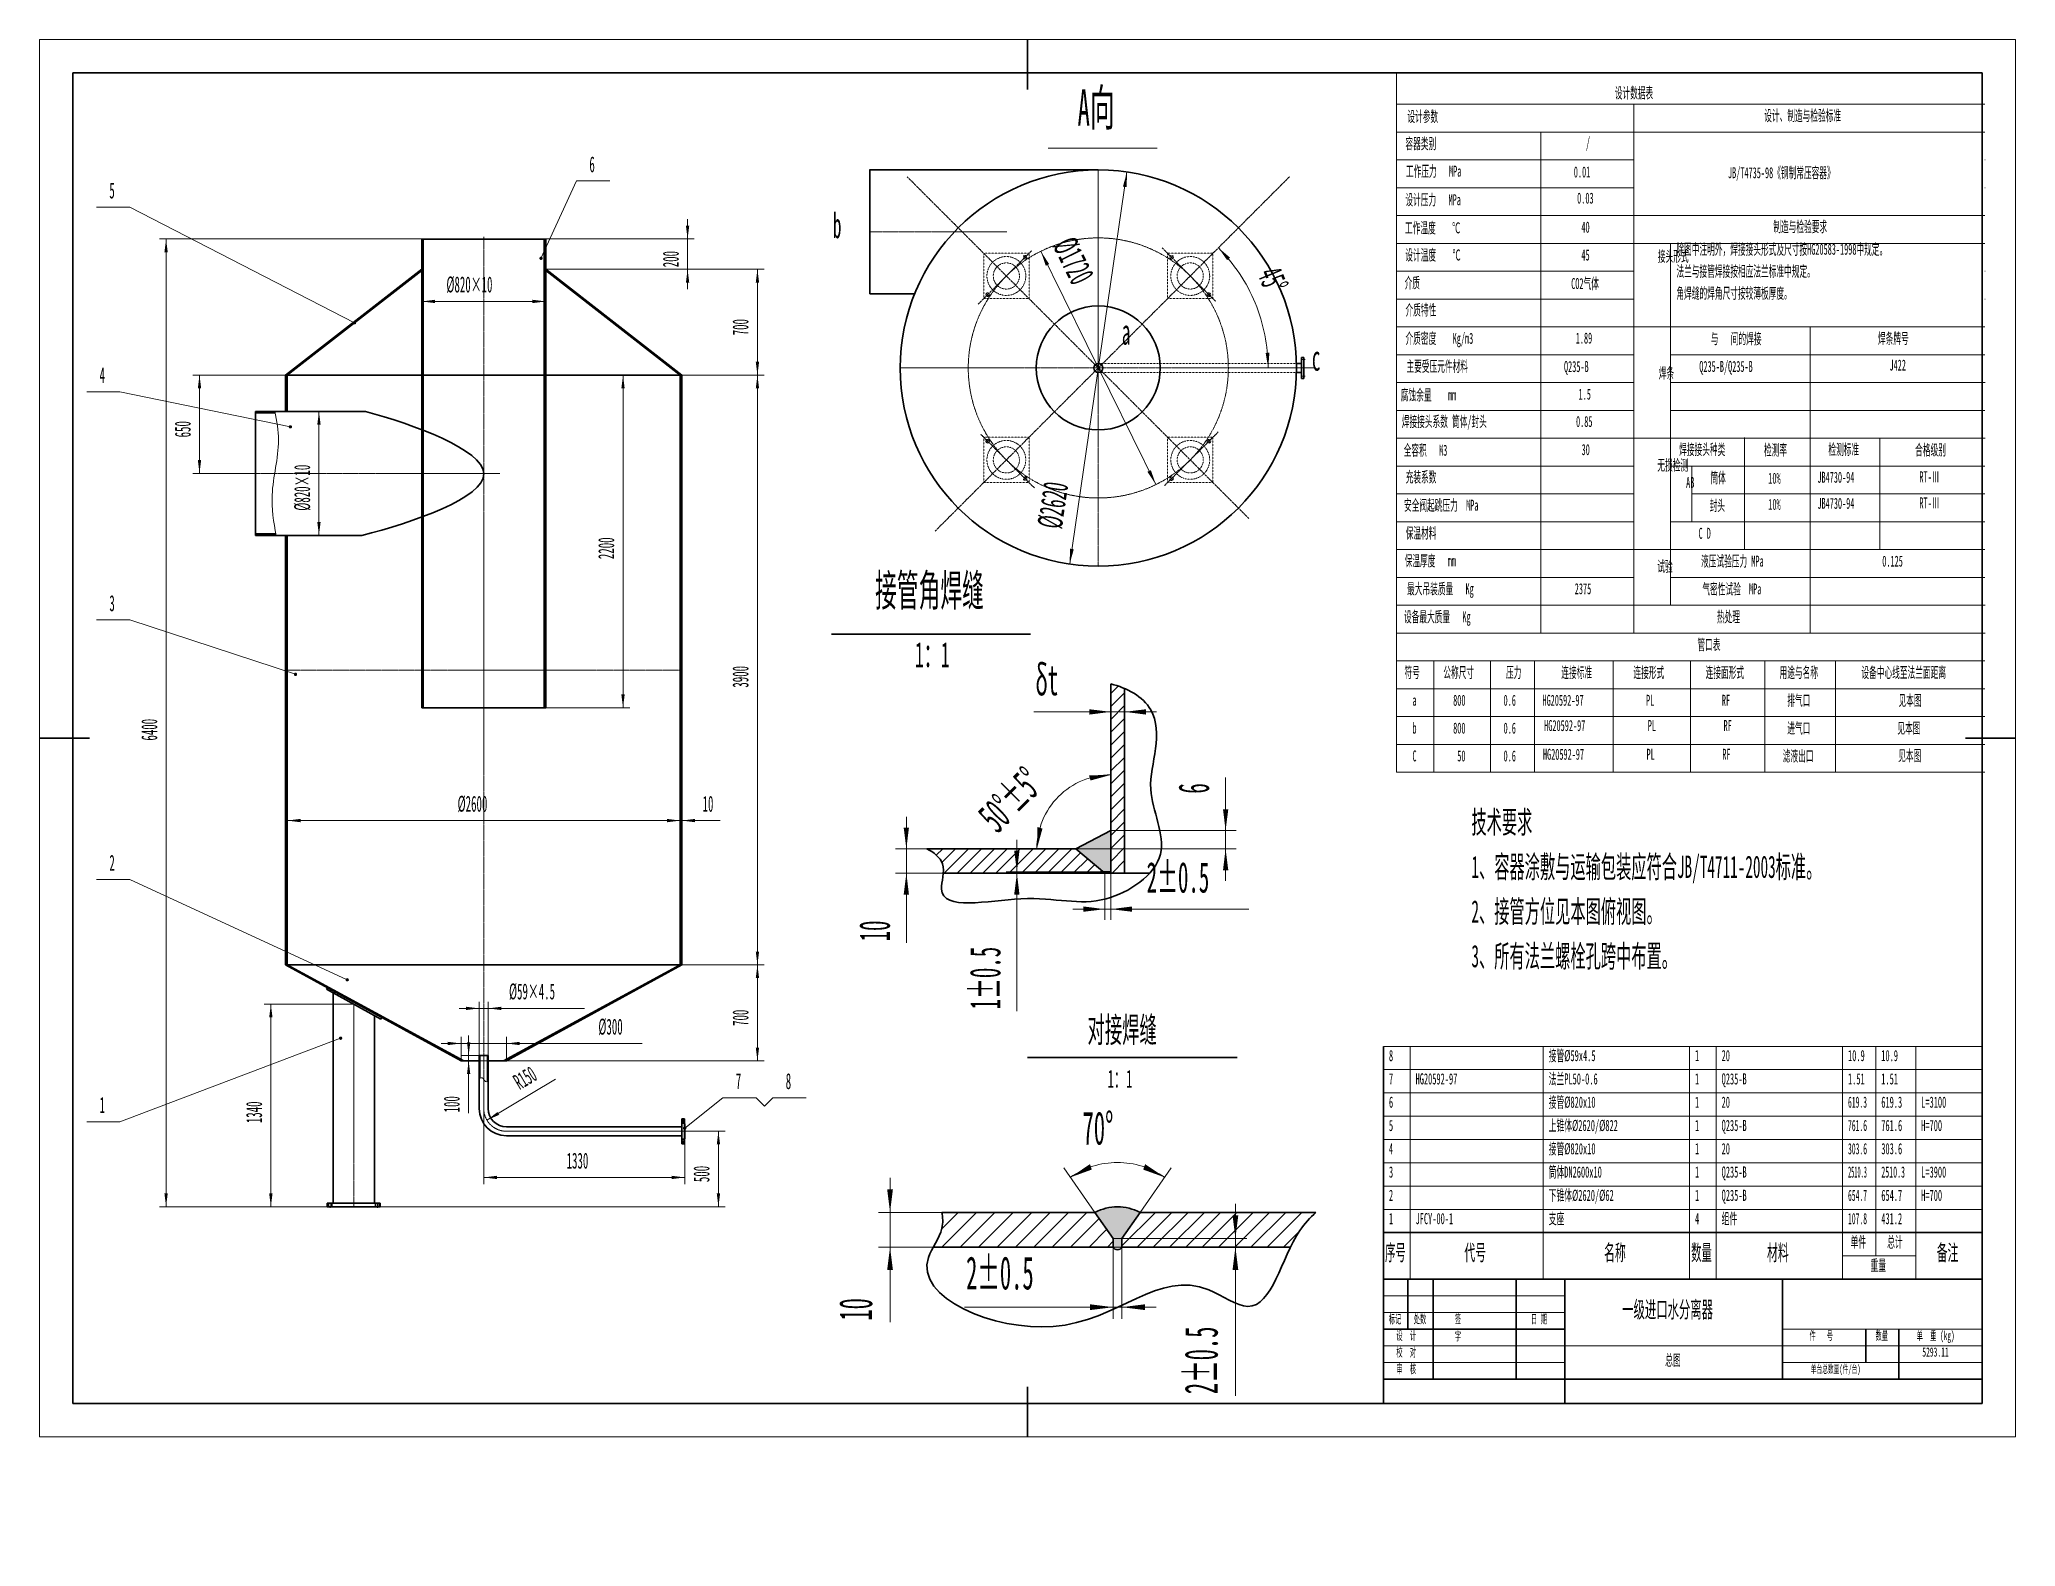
# Model space of a CAD drawing. Header units: millimetres. Extents: x -6534 to 6534, y -5345 to 4620.
import ezdxf

# ---------------------------------------------------------------- set-up
doc = ezdxf.new("R2010")
doc.units = ezdxf.units.MM
doc.linetypes.add('点画线', pattern=[18, 12, -2, 2, -2])
doc.linetypes.add('虚线', pattern=[2, 1, -1])
doc.layers.get('0').update_dxf_attribs({"lineweight": 35})
for name, color, linetype, lineweight in [('EB0', 7, 'Continuous', 35), ('中心线层', 1, '点画线', 18), ('剖面线层', 4, 'Continuous', 18), ('尺寸线层', 3, 'Continuous', 18), ('细实线层', 7, 'Continuous', 18), ('虚线层', 6, '虚线', 18)]:
    doc.layers.add(name, color=color, linetype=linetype, lineweight=lineweight)
doc.styles.add('TextStyle0', font='', dxfattribs={"width": 0.47619})
doc.styles.add('TextStyle1', font='', dxfattribs={"width": 0.417214})
doc.styles.add('TextStyle2', font='', dxfattribs={"width": 0.345533})
doc.styles.add('TextStyle3', font='', dxfattribs={"width": 0.433679})
doc.styles.add('标准', font='', dxfattribs={"width": 0.5})
doc.styles.get('TextStyle0').set_extended_font_data('宋体')
doc.styles.get('TextStyle1').set_extended_font_data('宋体')
doc.styles.get('TextStyle2').set_extended_font_data('宋体')
doc.styles.get('TextStyle3').set_extended_font_data('宋体')
doc.styles.get('标准').set_extended_font_data('宋体')
doc.dimstyles.new('标准', dxfattribs={"dimscale": 330, "dimtxt": 4.789648, "dimasz": 4, "dimexe": 2, "dimexo": 0, "dimgap": 1.419876, "dimtad": 1, "dimdec": 1, "dimdsep": 46, "dimtxsty": '标准', "dimblk": '_CAXARROW', "dimcen": 0, "dimdle": 6, "dimazin": 2, "dimtfac": 0.707107, "dimtdec": 3, "dimtofl": 0, "dimtmove": 0, "dimatfit": 3, "dimfxl": 0, "dimfrac": 2, "dimtolj": 1, "dimtzin": 0, "dimlwd": 18, "dimarcsym": 0})

msp = doc.modelspace()

# ---------------------------------------------------------------- texts
at = {"layer": '尺寸线层', "linetype": 'Continuous', "lineweight": 18, "attachment_point": 1, "line_spacing_factor": 1.15057, "style": '标准'}
for s, insert, char_height, width in [('\\T1.001;A向', (331.15, 4290.11), 239.482, 257.625), ('\\T1.001;设计数据表', (3883.87, 4303.26), 72.5844, 259.9741), ('\\T1.001;设计参数', (2512.51, 4147.56), 72.5844, 207.9944), ('\\T1.001;设计、制造与检验标准', (4872.31, 4153.65), 72.5844, 519.8725), ('\\T1.001;容器类别', (2499.52, 3968.36), 72.5844, 207.9944), ('\\T1.001;/', (3693.42, 3974.87), 72.584, 52.207), ('\\T1.001;工作压力   MPa', (2502.76, 3785.54), 72.5844, 364.1608), ('\\T1.001;0.01', (3613.11, 3780.33), 72.5804, 104.181), ('\\T1.001;JB/T4735-98《钢制常压容器》', (4632.71, 3775.6), 72.5804, 702.1799), ('\\T1.001;设计压力   MPa', (2499.48, 3597.04), 72.5844, 364.1608), ('\\T1.001;0.03', (3634.98, 3607.67), 72.5804, 104.181), ('\\T1.001;b', (-1287.51, 3474.22), 167.638, 120.575), ('\\T1.001;工作温度    ℃', (2496.25, 3410.96), 72.5844, 364.085), ('\\T1.001;40', (3662.81, 3416.1), 73.761, 105.952), ('\\T1.001;制造与检验要求', (4932.36, 3419.18), 72.5844, 363.9335), ('\\T1.001;除图中注明外，焊接接头形式及尺寸按HG20583-1998中规定。', (4291.66, 3269.58), 72.5844, 1403.9815), ('\\T1.001;设计温度    ℃', (2498.36, 3231.66), 72.5844, 364.085), ('\\T1.001;45', (3662.81, 3232.08), 73.761, 105.952), ('\\T1.001;接头形式', (4168.83, 3223.15), 72.5844, 207.9944), ('\\T1.001;介质', (2494.05, 3047.18), 72.584, 104.0351), ('\\T1.001;CO2气体', (3595.78, 3042.61), 72.5804, 182.1084), ('\\T1.001;法兰与接管焊接按相应法兰标准中规定。', (4291.66, 3124.25), 72.5844, 935.7098), ('\\T1.001;介质特性', (2499.93, 2868.09), 72.5844, 207.9944), ('\\T1.001;角焊缝的焊角尺寸按较薄板厚度。', (4291.66, 2978.92), 72.5844, 779.7708), ('\\T1.001;a', (623.74, 2770.25), 167.638, 120.575), ('\\T1.001;介质密度    Kg/m3', (2499.93, 2680.36), 72.5844, 442.2439), ('\\T1.001;1.89', (3626.07, 2681.85), 72.5804, 104.181), ('\\T1.001;   与   间的焊接', (4437.02, 2678.05), 72.5844, 416.1404), ('\\T1.001;焊条牌号', (5624.61, 2679.68), 72.5844, 207.9944), ('\\T1.001;c', (1880.64, 2597.85), 167.638, 120.575), ('\\T1.001;主要受压元件材料', (2506.37, 2495.85), 72.5844, 415.9131), ('\\T1.001;Q235-B  ', (3548.16, 2493.75), 72.5803, 208.286), ('\\T1.001;Q235-B/Q235-B', (4442.92, 2494.43), 72.5844, 338.4361), ('\\T1.001;J422', (5700.69, 2503.37), 72.5803, 104.1809), ('\\T1.001;焊条', (4175.23, 2451.02), 72.584, 104.0351), ('\\T1.001;腐蚀余量    mm', (2468.8, 2306.47), 72.5844, 364.1608), ('\\T1.001;1.5', (3644.48, 2311.05), 72.5844, 78.1589), ('\\T1.001;焊接接头系数 筒体/封头', (2475.27, 2130.56), 72.5844, 571.9279), ('\\T1.001;0.85', (3627.7, 2130.49), 72.5844, 104.1867), ('\\T1.001;全容积   M3', (2488.13, 1940.58), 72.5844, 286.1534), ('\\T1.001;30', (3664.5, 1944.53), 72.58, 104.2568), ('\\T1.001;无损检测', (4165.63, 1841.71), 72.5844, 207.9944), ('\\T1.001;焊接接头种类', (4309.9, 1945.73), 72.5844, 311.9538), ('\\T1.001;检测率', (4870.89, 1942.47), 72.5844, 156.0148), ('\\T1.001;检测标准', (5296.65, 1945.73), 72.5844, 207.9944), ('\\T1.001;合格级别', (5870.38, 1942.76), 72.5844, 207.9944), ('\\T1.001;充装系数', (2501.06, 1763.53), 72.5844, 207.9944), ('\\T1.001;AB', (4355.65, 1727.51), 72.584, 104.2624), ('\\T1.001;筒体', (4516.75, 1758.38), 72.584, 104.0351), ('\\T1.001;10%', (4898.97, 1755.12), 72.5804, 78.1547), ('\\T1.001;JB4730-94', (5223.91, 1761.64), 72.5844, 234.3253), ('\\T1.001;RT-Ⅲ', (5898.76, 1764.9), 72.5844, 130.1386), ('\\T1.001;安全阀起跳压力  MPa', (2490.27, 1576.77), 72.5844, 494.0721), ('\\T1.001;封头', (4511.68, 1575.22), 72.584, 104.0351), ('\\T1.001;10%', (4899.13, 1582.56), 72.5804, 78.1547), ('\\T1.001;JB4730-94', (5224.08, 1589.08), 72.5844, 234.3253), ('\\T1.001;RT-Ⅲ', (5898.93, 1592.34), 72.5844, 130.1386), ('\\T1.001;保温材料', (2501.06, 1393.25), 72.5844, 207.9944), ('\\T1.001;C D', (4437.77, 1391.03), 72.5844, 78.1589), ('\\T1.001;保温厚度   mm', (2494.03, 1209.19), 72.5844, 338.133), ('\\T1.001;试验', (4165.26, 1172.09), 72.584, 104.0351), ('\\T1.001;液压试验压力 MPa', (4454.55, 1207.01), 72.5844, 416.0647), ('\\T1.001;0.125', (5653.1, 1207.01), 72.5844, 130.2144), ('\\T1.001;接管角焊缝', (-1007.86, 1083), 210.7445, 754.82), ('\\T1.001;最大吊装质量   Kg', (2510.19, 1024.03), 72.5844, 442.0924), ('\\T1.001;2375', (3619.36, 1024.4), 72.5803, 104.1809), ('\\T1.001;气密性试验  MPa', (4463.2, 1022.99), 72.5844, 390.1127), ('\\T1.001;设备最大质量   Kg', (2489.69, 838.85), 72.5844, 442.0924), ('\\T1.001;热处理', (4559.93, 838.97), 72.5844, 156.0148), ('\\T1.001;管口表', (4430.34, 654.95), 72.5844, 156.0148), ('\\T1.001;1：1', (-743.73, 636.07), 167.6377, 240.45), ('\\T1.001;符号', (2493.08, 470.93), 72.584, 104.0351), ('\\T1.001;公称尺寸', (2750.17, 470.93), 72.5844, 207.9944), ('\\T1.001;压力', (3164.44, 470.93), 72.584, 104.0351), ('\\T1.001;连接标准', (3530.23, 470.93), 72.5844, 207.9944), ('\\T1.001;连接形式', (4007.47, 470.93), 72.5844, 207.9944), ('\\T1.001;连接面形式', (4484.74, 470.93), 72.5844, 259.9741), ('\\T1.001;用途与名称', (4973.81, 470.93), 72.5844, 259.9741), ('\\T1.001;设备中心线至法兰面距离', (5515.07, 470.93), 72.5844, 571.8521), ('\\T1.001;a', (2545.86, 286.9), 72.58, 52.2041), ('\\T1.001;800', (2815.08, 286.9), 72.5804, 78.1547), ('\\T1.001;0.6', (3148.54, 286.9), 72.5803, 78.1546), ('\\T1.001;HG20592-97', (3405.95, 286.9), 72.5844, 260.353), ('\\T1.001;PL', (4090.75, 286.9), 72.584, 104.2624), ('\\T1.001;RF', (4592.17, 286.9), 72.584, 104.2624), ('\\T1.001;排气口', (5024.61, 286.9), 72.5844, 156.0148), ('\\T1.001;见本图', (5760.24, 286.7), 72.5844, 156.0148), ('\\T1.001;b', (2545.86, 102.88), 72.58, 52.2041), ('\\T1.001;800', (2815.08, 102.88), 72.5804, 78.1547), ('\\T1.001;0.6', (3148.54, 102.88), 72.5803, 78.1546), ('\\T1.001;HG20592-97', (3417.21, 119.82), 72.5844, 260.353), ('\\T1.001;PL', (4102, 119.82), 72.584, 104.2624), ('\\T1.001;RF', (4603.43, 119.82), 72.584, 104.2624), ('\\T1.001;进气口', (5024.61, 102.88), 72.5844, 156.0148), ('\\T1.001;见本图', (5752.99, 102.88), 72.5844, 156.0148), ('\\T1.001;C', (2545.85, -81.14), 72.584, 52.207), ('\\T1.001; 50', (2815.08, -81.14), 72.5804, 78.1547), ('\\T1.001;0.6', (3148.54, -81.14), 72.5803, 78.1546), ('\\T1.001;HG20592-97', (3408.94, -70.23), 72.5844, 260.353), ('\\T1.001;PL', (4093.73, -70.23), 72.584, 104.2624), ('\\T1.001;RF', (4595.16, -70.23), 72.584, 104.2624), ('\\T1.001;滤液出口', (4994.88, -81.14), 72.5803, 207.9829), ('\\T1.001;见本图', (5758.42, -78.41), 72.5844, 156.0148), ('\\T1.001;技术要求', (2935.89, -481.14), 147.5212, 422.73), ('\\T1.001;1、容器涂敷与运输包装应符合JB/T4711-2003标准。', (2935.89, -776.51), 147.5212, 2431.044), ('\\T1.001;2、接管方位见本图俯视图。', (2935.89, -1071.88), 147.5212, 1320.781), ('\\T1.001;3、所有法兰螺栓孔跨中布置。', (2935.89, -1367.25), 147.5212, 1426.425), ('\\T1.001;对接焊缝', (397.2, -1844.22), 167.6377, 480.375), ('\\T1.001;1：1', (530.23, -2192.57), 119.7412, 171.75), ('\\T1.001;标记', (2389.6, -3811.26), 59.008, 84.5768), ('\\T1.001;设  计', (2439.2, -3921.26), 59.0085, 126.896), ('\\T1.001;处数', (2554.6, -3811.26), 59.008, 84.5768), ('\\T1.001;签     字', (2826.55, -3811.26), 59.0085, 190.3748), ('\\T1.001;日 期', (3329.62, -3811.26), 59.0085, 105.7364), ('\\T1.001;件   号', (5172.06, -3921.32), 59.0085, 148.0556), ('\\T1.001;数量', (5608.52, -3921.32), 59.008, 84.5768), ('\\T1.001; 单  重 (kg)', (5856.1, -3921.32), 59.0085, 253.8536), ('\\T1.001;校  对', (2439.2, -4031.26), 59.0085, 126.896), ('\\T1.001;审  核', (2439.2, -4141.26), 59.0085, 126.896), ('\\T1.001;单台总数量(件/台)', (5180.62, -4145.19), 53.7399, 327.2594)]:
    msp.add_mtext(s, dxfattribs=dict(at, insert=insert, char_height=char_height, width=width))

# ---------------------------------------------------------------- blocks, each defined once
blk = doc.blocks.new('*X2')
at = {"layer": 'EB0', "color": 0, "linetype": 'Continuous', "lineweight": 18}
for p, q in [((-12848, -220), (-12848, 9020)), ((-12848, 9020), (220, 9020)), ((220, 9020), (220, -220)), ((220, -220), (-12848, -220))]:
    blk.add_line(p, q, dxfattribs=at)
at = {"layer": 'EB0', "color": 0, "linetype": 'Continuous', "lineweight": 35}
for p, q in [((-6314, 9020), (-6314, 8690)), ((-12628, 8800), (-12628, 0)), ((0, 8800), (-12628, 8800)), ((0, 0), (0, 8800)), ((-12848, 4400), (-12518, 4400)), ((220, 4400), (-110, 4400)), ((-12628, 0), (0, 0)), ((-6314, -220), (-6314, 110))]:
    blk.add_line(p, q, dxfattribs=at)
blk = doc.blocks.new('*X3')
at = {"layer": '尺寸线层', "linetype": 'Continuous', "lineweight": 18}
for points in [[(-4896, -545), (-4808, -556), (-4808, -534)], [(-2296, -545), (-2384, -556), (-2384, -534)]]:
    blk.add_hatch(color=0, dxfattribs=at).paths.add_polyline_path(points, flags=0)
at = {"layer": '尺寸线层', "color": 0, "linetype": 'Continuous', "lineweight": 18}
for p, q in [((-2296, 2401), (-2296, -589)), ((-4896, 1341), (-4896, -589)), ((-4896, -545), (-2296, -545))]:
    blk.add_line(p, q, dxfattribs=at)
at = {"layer": '尺寸线层', "color": 0, "linetype": 'Continuous', "lineweight": 18, "insert": (-3769, -381), "char_height": 105.37, "width": 226.71, "attachment_point": 1, "line_spacing_factor": 1.15057, "style": '标准'}
blk.add_mtext('\\T1.001;%%C2600', dxfattribs=at)
blk = doc.blocks.new('_CAXARROW')
blk.add_hatch(color=0).paths.add_polyline_path([(0, 0), (-1, 0.125), (-1, -0.125)], flags=0)
blk = doc.blocks.new('*X4')
at = {"layer": '尺寸线层', "linetype": 'Continuous', "lineweight": 18}
for points in [[(-2296, -545), (-2384, -556), (-2384, -534)], [(-2286, -545), (-2198, -556), (-2198, -534)]]:
    blk.add_hatch(color=0, dxfattribs=at).paths.add_polyline_path(points, flags=0)
at = {"layer": '尺寸线层', "color": 0, "linetype": 'Continuous', "lineweight": 18}
for p, q in [((-2296, -1499), (-2296, -501)), ((-2286, -1499), (-2286, -501)), ((-2428, -545), (-2032, -545))]:
    blk.add_line(p, q, dxfattribs=at)
at = {"layer": '尺寸线层', "color": 0, "linetype": 'Continuous', "lineweight": 18, "insert": (-2149, -381), "char_height": 105.4, "width": 151.36, "attachment_point": 1, "line_spacing_factor": 1.15057, "style": '标准'}
blk.add_mtext('\\T1.001;10', dxfattribs=at)
blk = doc.blocks.new('*X5')
at = {"layer": '尺寸线层', "linetype": 'Continuous', "lineweight": 18}
for points in [[(-5476, 2401), (-5487, 2313), (-5465, 2313)], [(-5476, 1751), (-5487, 1839), (-5465, 1839)]]:
    blk.add_hatch(color=0, dxfattribs=at).paths.add_polyline_path(points, flags=0)
at = {"layer": '尺寸线层', "color": 0, "linetype": 'Continuous', "lineweight": 18}
for p, q in [((-4906, 2401), (-5520, 2401)), ((-5476, 2401), (-5476, 1751)), ((-5109, 1751), (-5520, 1751))]:
    blk.add_line(p, q, dxfattribs=at)
at = {"layer": '尺寸线层', "color": 0, "linetype": 'Continuous', "lineweight": 18, "insert": (-5640, 1989), "char_height": 105.37, "width": 113.47, "attachment_point": 1, "rotation": 90, "line_spacing_factor": 1.15057, "style": '标准'}
blk.add_mtext('\\T1.001;650', dxfattribs=at)
blk = doc.blocks.new('*X6')
at = {"layer": '尺寸线层', "linetype": 'Continuous', "lineweight": 18}
for points in [[(-1786, 2401), (-1797, 2313), (-1775, 2313)], [(-1786, -1499), (-1797, -1411), (-1775, -1411)]]:
    blk.add_hatch(color=0, dxfattribs=at).paths.add_polyline_path(points, flags=0)
at = {"layer": '尺寸线层', "color": 0, "linetype": 'Continuous', "lineweight": 18}
for p, q in [((-2286, 2401), (-1742, 2401)), ((-1786, 2401), (-1786, -1499)), ((-2286, -1499), (-1742, -1499))]:
    blk.add_line(p, q, dxfattribs=at)
at = {"layer": '尺寸线层', "color": 0, "linetype": 'Continuous', "lineweight": 18, "insert": (-1951, 334), "char_height": 105.37, "width": 151.25, "attachment_point": 1, "rotation": 90, "line_spacing_factor": 1.15057, "style": '标准'}
blk.add_mtext('\\T1.001;3900', dxfattribs=at)
blk = doc.blocks.new('*X7')
at = {"layer": '尺寸线层', "linetype": 'Continuous', "lineweight": 18}
for points in [[(-2044, -2599), (-2055, -2687), (-2033, -2687)], [(-2044, -3099), (-2055, -3011), (-2033, -3011)]]:
    blk.add_hatch(color=0, dxfattribs=at).paths.add_polyline_path(points, flags=0)
at = {"layer": '尺寸线层', "color": 0, "linetype": 'Continuous', "lineweight": 18}
for p, q in [((-3446, -2599), (-2000, -2599)), ((-2044, -2599), (-2044, -3099)), ((-4281, -3099), (-2000, -3099))]:
    blk.add_line(p, q, dxfattribs=at)
at = {"layer": '尺寸线层', "color": 0, "linetype": 'Continuous', "lineweight": 18, "insert": (-2209, -2936), "char_height": 105.37, "width": 113.47, "attachment_point": 1, "rotation": 90, "line_spacing_factor": 1.15057, "style": '标准'}
blk.add_mtext('\\T1.001;500', dxfattribs=at)
blk = doc.blocks.new('*X8')
at = {"layer": '尺寸线层', "linetype": 'Continuous', "lineweight": 18}
for points in [[(-1786, 3101), (-1797, 3013), (-1775, 3013)], [(-1786, 2401), (-1797, 2489), (-1775, 2489)]]:
    blk.add_hatch(color=0, dxfattribs=at).paths.add_polyline_path(points, flags=0)
at = {"layer": '尺寸线层', "color": 0, "linetype": 'Continuous', "lineweight": 18}
for p, q in [((-3186, 3101), (-1742, 3101)), ((-1786, 3101), (-1786, 2401)), ((-2286, 2401), (-1742, 2401))]:
    blk.add_line(p, q, dxfattribs=at)
at = {"layer": '尺寸线层', "color": 0, "linetype": 'Continuous', "lineweight": 18, "insert": (-1951, 2664), "char_height": 105.37, "width": 113.46, "attachment_point": 1, "rotation": 90, "line_spacing_factor": 1.15057, "style": '标准'}
blk.add_mtext('\\T1.001;700', dxfattribs=at)
blk = doc.blocks.new('*X9')
at = {"layer": '尺寸线层', "linetype": 'Continuous', "lineweight": 18}
for points in [[(-2675, 2401), (-2686, 2313), (-2664, 2313)], [(-2675, 201), (-2686, 289), (-2664, 289)]]:
    blk.add_hatch(color=0, dxfattribs=at).paths.add_polyline_path(points, flags=0)
at = {"layer": '尺寸线层', "color": 0, "linetype": 'Continuous', "lineweight": 18}
for p, q in [((-2286, 2401), (-2719, 2401)), ((-2675, 2401), (-2675, 201)), ((-3186, 201), (-2631, 201))]:
    blk.add_line(p, q, dxfattribs=at)
at = {"layer": '尺寸线层', "color": 0, "linetype": 'Continuous', "lineweight": 18, "insert": (-2839, 1184), "char_height": 105.37, "width": 151.25, "attachment_point": 1, "rotation": 90, "line_spacing_factor": 1.15057, "style": '标准'}
blk.add_mtext('\\T1.001;2200', dxfattribs=at)
blk = doc.blocks.new('*X10')
at = {"layer": '尺寸线层', "linetype": 'Continuous', "lineweight": 18}
for points in [[(-2248, 3301), (-2259, 3389), (-2237, 3389)], [(-2248, 3101), (-2259, 3013), (-2237, 3013)]]:
    blk.add_hatch(color=0, dxfattribs=at).paths.add_polyline_path(points, flags=0)
at = {"layer": '尺寸线层', "color": 0, "linetype": 'Continuous', "lineweight": 18}
for p, q in [((-2248, 3433), (-2248, 2969)), ((-3186, 3301), (-2204, 3301)), ((-3186, 3101), (-2204, 3101))]:
    blk.add_line(p, q, dxfattribs=at)
at = {"layer": '尺寸线层', "color": 0, "linetype": 'Continuous', "lineweight": 18, "insert": (-2412, 3114), "char_height": 105.37, "width": 113.47, "attachment_point": 1, "rotation": 90, "line_spacing_factor": 1.15057, "style": '标准'}
blk.add_mtext('\\T1.001;200', dxfattribs=at)
blk = doc.blocks.new('*X11')
at = {"layer": '尺寸线层', "linetype": 'Continuous', "lineweight": 18}
for points in [[(-5697, 3301), (-5708, 3213), (-5686, 3213)], [(-5697, -3099), (-5708, -3011), (-5686, -3011)]]:
    blk.add_hatch(color=0, dxfattribs=at).paths.add_polyline_path(points, flags=0)
at = {"layer": '尺寸线层', "color": 0, "linetype": 'Continuous', "lineweight": 18}
for p, q in [((-3186, 3301), (-5741, 3301)), ((-5697, 3301), (-5697, -3099)), ((-4281, -3099), (-5741, -3099))]:
    blk.add_line(p, q, dxfattribs=at)
at = {"layer": '尺寸线层', "color": 0, "linetype": 'Continuous', "lineweight": 18, "insert": (-5861, -16), "char_height": 105.37, "width": 151.25, "attachment_point": 1, "rotation": 90, "line_spacing_factor": 1.15057, "style": '标准'}
blk.add_mtext('\\T1.001;6400', dxfattribs=at)
blk = doc.blocks.new('*X12')
at = {"layer": '尺寸线层', "linetype": 'Continuous', "lineweight": 18}
for points in [[(-3596, -2905), (-3508, -2916), (-3508, -2894)], [(-2266, -2905), (-2354, -2916), (-2354, -2894)]]:
    blk.add_hatch(color=0, dxfattribs=at).paths.add_polyline_path(points, flags=0)
at = {"layer": '尺寸线层', "color": 0, "linetype": 'Continuous', "lineweight": 18}
for p, q in [((-3596, -2449), (-3596, -2949)), ((-2266, -2649), (-2266, -2949)), ((-3596, -2905), (-2266, -2905))]:
    blk.add_line(p, q, dxfattribs=at)
at = {"layer": '尺寸线层', "color": 0, "linetype": 'Continuous', "lineweight": 18, "insert": (-3048, -2741), "char_height": 105.37, "width": 151.25, "attachment_point": 1, "line_spacing_factor": 1.15057, "style": '标准'}
blk.add_mtext('\\T1.001;1330', dxfattribs=at)
blk = doc.blocks.new('*X13')
at = {"layer": '尺寸线层', "linetype": 'Continuous', "lineweight": 18}
for points in [[(-4686, 2161), (-4697, 2073), (-4675, 2073)], [(-4686, 1341), (-4697, 1429), (-4675, 1429)]]:
    blk.add_hatch(color=0, dxfattribs=at).paths.add_polyline_path(points, flags=0)
at = {"layer": '尺寸线层', "color": 0, "linetype": 'Continuous', "lineweight": 18}
for p, q in [((-5106, 2161), (-4642, 2161)), ((-4686, 2161), (-4686, 1341)), ((-4402, 1341), (-4730, 1341))]:
    blk.add_line(p, q, dxfattribs=at)
at = {"layer": '尺寸线层', "color": 0, "linetype": 'Continuous', "lineweight": 18, "insert": (-4850, 1504), "char_height": 105.37, "width": 339.95, "attachment_point": 1, "rotation": 90, "line_spacing_factor": 1.15057, "style": '标准'}
blk.add_mtext('\\T1.001;%%C820×10', dxfattribs=at)
blk = doc.blocks.new('*X14')
at = {"layer": '尺寸线层', "linetype": 'Continuous', "lineweight": 18}
for points in [[(-4006, 2888), (-3918, 2877), (-3918, 2899)], [(-3186, 2888), (-3274, 2877), (-3274, 2899)]]:
    blk.add_hatch(color=0, dxfattribs=at).paths.add_polyline_path(points, flags=0)
at = {"layer": '尺寸线层', "color": 0, "linetype": 'Continuous', "lineweight": 18}
for p, q in [((-4006, 3301), (-4006, 2844)), ((-3186, 3301), (-3186, 2844)), ((-4006, 2888), (-3186, 2888))]:
    blk.add_line(p, q, dxfattribs=at)
at = {"layer": '尺寸线层', "color": 0, "linetype": 'Continuous', "lineweight": 18, "insert": (-3843, 3053), "char_height": 105.37, "width": 339.95, "attachment_point": 1, "line_spacing_factor": 1.15057, "style": '标准'}
blk.add_mtext('\\T1.001;%%C820×10', dxfattribs=at)
blk = doc.blocks.new('*X15')
at = {"layer": '尺寸线层', "linetype": 'Continuous', "lineweight": 18}
for points in [[(-3626, -1787), (-3714, -1798), (-3714, -1776)], [(-3567, -1787), (-3479, -1798), (-3479, -1776)]]:
    blk.add_hatch(color=0, dxfattribs=at).paths.add_polyline_path(points, flags=0)
at = {"layer": '尺寸线层', "color": 0, "linetype": 'Continuous', "lineweight": 18}
for p, q in [((-3758, -1787), (-2930, -1787)), ((-3626, -2099), (-3626, -1743)), ((-3567, -2449), (-3567, -1743))]:
    blk.add_line(p, q, dxfattribs=at)
at = {"layer": '尺寸线层', "color": 0, "linetype": 'Continuous', "lineweight": 18, "insert": (-3429, -1622), "char_height": 105.37, "width": 339.95, "attachment_point": 1, "line_spacing_factor": 1.15057, "style": '标准'}
blk.add_mtext('\\T1.001;%%C59×4.5', dxfattribs=at)
blk = doc.blocks.new('*X16')
at = {"layer": '尺寸线层', "linetype": 'Continuous', "lineweight": 18}
for points in [[(-5004, -1759), (-5015, -1847), (-4993, -1847)], [(-5004, -3099), (-5015, -3011), (-4993, -3011)]]:
    blk.add_hatch(color=0, dxfattribs=at).paths.add_polyline_path(points, flags=0)
at = {"layer": '尺寸线层', "color": 0, "linetype": 'Continuous', "lineweight": 18}
for p, q in [((-4456, -1759), (-5048, -1759)), ((-5004, -1759), (-5004, -3099)), ((-4456, -3099), (-5048, -3099))]:
    blk.add_line(p, q, dxfattribs=at)
at = {"layer": '尺寸线层', "color": 0, "linetype": 'Continuous', "lineweight": 18, "insert": (-5168, -2546), "char_height": 105.37, "width": 151.25, "attachment_point": 1, "rotation": 90, "line_spacing_factor": 1.15057, "style": '标准'}
blk.add_mtext('\\T1.001;1340', dxfattribs=at)
blk = doc.blocks.new('*X18')
at = {"layer": '细实线层', "linetype": 'Continuous', "lineweight": 18}
blk.add_hatch(color=0, dxfattribs=at).paths.add_polyline_path([(1690, 552), (1690, 554), (1690, 556), (1689, 557), (1688, 559), (1687, 560), (1686, 561), (1684, 562), (1683, 563), (1681, 563), (1679, 563), (1678, 563), (1676, 563), (1674, 562), (1673, 561), (1672, 560), (1670, 559), (1670, 557), (1669, 556), (1669, 554), (1668, 552), (1669, 551), (1669, 549), (1670, 547), (1670, 546), (1672, 544), (1673, 543), (1674, 542), (1676, 542), (1678, 541), (1679, 541), (1681, 541), (1683, 542), (1684, 542), (1686, 543), (1687, 544), (1688, 546), (1689, 547), (1690, 549), (1690, 551)], flags=0)
at = {"layer": '细实线层', "color": 0, "linetype": 'Continuous', "lineweight": 18}
for p, q in [((1679, 552), (220, 0)), ((220, 0), (0, 0))]:
    blk.add_line(p, q, dxfattribs=at)
at = {"layer": '细实线层', "color": 0, "linetype": 'Continuous', "lineweight": 18, "insert": (85, 163), "char_height": 105.4, "width": 75.79, "attachment_point": 1, "line_spacing_factor": 1.15057, "style": '标准'}
blk.add_mtext('\\T1.001;1', dxfattribs=at)
blk = doc.blocks.new('*X17')
at = {"layer": '细实线层', "color": 0, "linetype": 'ByBlock', "lineweight": -2, "ltscale": 0.2}
blk.add_blockref('*X18', (-1679, -552), dxfattribs=at)
blk = doc.blocks.new('*X20')
at = {"layer": '细实线层', "linetype": 'Continuous', "lineweight": 18}
blk.add_hatch(color=0, dxfattribs=at).paths.add_polyline_path([(1669, -663), (1669, -662), (1668, -660), (1668, -659), (1667, -657), (1666, -656), (1664, -655), (1663, -654), (1661, -653), (1660, -653), (1658, -652), (1656, -653), (1655, -653), (1653, -654), (1652, -655), (1650, -656), (1649, -657), (1648, -659), (1648, -660), (1647, -662), (1647, -663), (1647, -665), (1648, -667), (1648, -668), (1649, -670), (1650, -671), (1652, -672), (1653, -673), (1655, -674), (1656, -674), (1658, -674), (1660, -674), (1661, -674), (1663, -673), (1664, -672), (1666, -671), (1667, -670), (1668, -668), (1668, -667), (1669, -665)], flags=0)
at = {"layer": '细实线层', "color": 0, "linetype": 'Continuous', "lineweight": 18}
for p, q in [((220, 0), (0, 0)), ((1658, -663), (220, 0))]:
    blk.add_line(p, q, dxfattribs=at)
at = {"layer": '细实线层', "color": 0, "linetype": 'Continuous', "lineweight": 18, "insert": (85, 163), "char_height": 105.4, "width": 75.79, "attachment_point": 1, "line_spacing_factor": 1.15057, "style": '标准'}
blk.add_mtext('\\T1.001;2', dxfattribs=at)
blk = doc.blocks.new('*X19')
at = {"layer": '细实线层', "color": 0, "linetype": 'ByBlock', "lineweight": -2, "ltscale": 0.2}
blk.add_blockref('*X20', (-1658, 663), dxfattribs=at)
blk = doc.blocks.new('*X22')
at = {"layer": '细实线层', "linetype": 'Continuous', "lineweight": 18}
blk.add_hatch(color=0, dxfattribs=at).paths.add_polyline_path([(1327, -360), (1327, -358), (1326, -357), (1326, -355), (1325, -354), (1324, -352), (1322, -351), (1321, -350), (1319, -350), (1318, -349), (1316, -349), (1314, -349), (1313, -350), (1311, -350), (1309, -351), (1308, -352), (1307, -354), (1306, -355), (1305, -357), (1305, -358), (1305, -360), (1305, -362), (1305, -364), (1306, -365), (1307, -367), (1308, -368), (1309, -369), (1311, -370), (1313, -371), (1314, -371), (1316, -371), (1318, -371), (1319, -371), (1321, -370), (1322, -369), (1324, -368), (1325, -367), (1326, -365), (1326, -364), (1327, -362)], flags=0)
at = {"layer": '细实线层', "color": 0, "linetype": 'Continuous', "lineweight": 18}
for p, q in [((220, 0), (0, 0)), ((1316, -360), (220, 0))]:
    blk.add_line(p, q, dxfattribs=at)
at = {"layer": '细实线层', "color": 0, "linetype": 'Continuous', "lineweight": 18, "insert": (85, 163), "char_height": 105.4, "width": 75.79, "attachment_point": 1, "line_spacing_factor": 1.15057, "style": '标准'}
blk.add_mtext('\\T1.001;3', dxfattribs=at)
blk = doc.blocks.new('*X21')
at = {"layer": '细实线层', "color": 0, "linetype": 'ByBlock', "lineweight": -2, "ltscale": 0.2}
blk.add_blockref('*X22', (-1316, 360), dxfattribs=at)
blk = doc.blocks.new('*X24')
at = {"layer": '细实线层', "linetype": 'Continuous', "lineweight": 18}
blk.add_hatch(color=0, dxfattribs=at).paths.add_polyline_path([(1358, -232), (1358, -230), (1358, -228), (1357, -227), (1356, -225), (1355, -224), (1354, -223), (1352, -222), (1351, -221), (1349, -221), (1347, -221), (1346, -221), (1344, -221), (1342, -222), (1341, -223), (1340, -224), (1338, -225), (1337, -227), (1337, -228), (1336, -230), (1336, -232), (1336, -234), (1337, -235), (1337, -237), (1338, -238), (1340, -240), (1341, -241), (1342, -242), (1344, -242), (1346, -243), (1347, -243), (1349, -243), (1351, -242), (1352, -242), (1354, -241), (1355, -240), (1356, -238), (1357, -237), (1358, -235), (1358, -234)], flags=0)
at = {"layer": '细实线层', "color": 0, "linetype": 'Continuous', "lineweight": 18}
for p, q in [((220, 0), (0, 0)), ((1347, -232), (220, 0))]:
    blk.add_line(p, q, dxfattribs=at)
at = {"layer": '细实线层', "color": 0, "linetype": 'Continuous', "lineweight": 18, "insert": (85, 163), "char_height": 105.4, "width": 75.79, "attachment_point": 1, "line_spacing_factor": 1.15057, "style": '标准'}
blk.add_mtext('\\T1.001;4', dxfattribs=at)
blk = doc.blocks.new('*X23')
at = {"layer": '细实线层', "color": 0, "linetype": 'ByBlock', "lineweight": -2, "ltscale": 0.2}
blk.add_blockref('*X24', (-1347, 232), dxfattribs=at)
blk = doc.blocks.new('*X26')
at = {"layer": '细实线层', "linetype": 'Continuous', "lineweight": 18}
blk.add_hatch(color=0, dxfattribs=at).paths.add_polyline_path([(1717, -765), (1717, -763), (1716, -762), (1716, -760), (1715, -759), (1714, -757), (1712, -756), (1711, -755), (1709, -755), (1708, -754), (1706, -754), (1704, -754), (1703, -755), (1701, -755), (1699, -756), (1698, -757), (1697, -759), (1696, -760), (1695, -762), (1695, -763), (1695, -765), (1695, -767), (1695, -769), (1696, -770), (1697, -772), (1698, -773), (1699, -774), (1701, -775), (1703, -776), (1704, -776), (1706, -776), (1708, -776), (1709, -776), (1711, -775), (1712, -774), (1714, -773), (1715, -772), (1716, -770), (1716, -769), (1717, -767)], flags=0)
at = {"layer": '细实线层', "color": 0, "linetype": 'Continuous', "lineweight": 18}
for p, q in [((220, 0), (0, 0)), ((1706, -765), (220, 0))]:
    blk.add_line(p, q, dxfattribs=at)
at = {"layer": '细实线层', "color": 0, "linetype": 'Continuous', "lineweight": 18, "insert": (85, 163), "char_height": 105.4, "width": 75.79, "attachment_point": 1, "line_spacing_factor": 1.15057, "style": '标准'}
blk.add_mtext('\\T1.001;5', dxfattribs=at)
blk = doc.blocks.new('*X25')
at = {"layer": '细实线层', "color": 0, "linetype": 'ByBlock', "lineweight": -2, "ltscale": 0.2}
blk.add_blockref('*X26', (-1706, 765), dxfattribs=at)
blk = doc.blocks.new('*X28')
at = {"layer": '细实线层', "linetype": 'Continuous', "lineweight": 18}
blk.add_hatch(color=0, dxfattribs=at).paths.add_polyline_path([(-444, -512), (-444, -510), (-444, -508), (-445, -507), (-446, -505), (-447, -504), (-448, -503), (-450, -502), (-451, -501), (-453, -501), (-455, -501), (-456, -501), (-458, -501), (-460, -502), (-461, -503), (-462, -504), (-464, -505), (-464, -507), (-465, -508), (-466, -510), (-466, -512), (-466, -513), (-465, -515), (-464, -517), (-464, -518), (-462, -519), (-461, -521), (-460, -521), (-458, -522), (-456, -523), (-455, -523), (-453, -523), (-451, -522), (-450, -521), (-448, -521), (-447, -519), (-446, -518), (-445, -517), (-444, -515), (-444, -513)], flags=0)
at = {"layer": '细实线层', "color": 0, "linetype": 'Continuous', "lineweight": 18}
for p, q in [((-455, -512), (-220, 0)), ((-220, 0), (0, 0))]:
    blk.add_line(p, q, dxfattribs=at)
at = {"layer": '细实线层', "color": 0, "linetype": 'Continuous', "lineweight": 18, "insert": (-135, 163), "char_height": 105.4, "width": 75.79, "attachment_point": 1, "line_spacing_factor": 1.15057, "style": '标准'}
blk.add_mtext('\\T1.001;6', dxfattribs=at)
blk = doc.blocks.new('*X27')
at = {"layer": '细实线层', "color": 0, "linetype": 'ByBlock', "lineweight": -2, "ltscale": 0.2}
blk.add_blockref('*X28', (455, 512), dxfattribs=at)
blk = doc.blocks.new('*X30')
at = {"layer": '细实线层', "linetype": 'Continuous', "lineweight": 18}
blk.add_hatch(color=0, dxfattribs=at).paths.add_polyline_path([(-462, -201), (-462, -199), (-463, -197), (-463, -196), (-464, -194), (-465, -193), (-467, -192), (-468, -191), (-470, -190), (-471, -190), (-473, -190), (-475, -190), (-477, -190), (-478, -191), (-480, -192), (-481, -193), (-482, -194), (-483, -196), (-484, -197), (-484, -199), (-484, -201), (-484, -202), (-484, -204), (-483, -206), (-482, -207), (-481, -208), (-480, -210), (-478, -210), (-477, -211), (-475, -212), (-473, -212), (-471, -212), (-470, -211), (-468, -210), (-467, -210), (-465, -208), (-464, -207), (-463, -206), (-463, -204), (-462, -202)], flags=0)
at = {"layer": '细实线层', "color": 0, "linetype": 'Continuous', "lineweight": 18}
for p, q in [((-473, -201), (-220, 0)), ((-220, 0), (0, 0))]:
    blk.add_line(p, q, dxfattribs=at)
at = {"layer": '细实线层', "color": 0, "linetype": 'Continuous', "lineweight": 18, "insert": (-135, 163), "char_height": 105.4, "width": 75.79, "attachment_point": 1, "line_spacing_factor": 1.15057, "style": '标准'}
blk.add_mtext('\\T1.001;7', dxfattribs=at)
blk = doc.blocks.new('*X31')
at = {"layer": '细实线层', "color": 0, "linetype": 'Continuous', "lineweight": 18}
for p, q in [((-330, 0), (-275, -55)), ((-220, 0), (-275, -55)), ((-220, 0), (0, 0))]:
    blk.add_line(p, q, dxfattribs=at)
at = {"layer": '细实线层', "color": 0, "linetype": 'Continuous', "lineweight": 18, "insert": (-135, 163), "char_height": 105.4, "width": 75.79, "attachment_point": 1, "line_spacing_factor": 1.15057, "style": '标准'}
blk.add_mtext('\\T1.001;8', dxfattribs=at)
blk = doc.blocks.new('*X29')
at = {"layer": '细实线层', "color": 0, "linetype": '点画线', "lineweight": 18}
for name, p in [('*X30', (473, 201)), ('*X31', (803, 201))]:
    blk.add_blockref(name, p, dxfattribs=at)
blk = doc.blocks.new('*X34')
at = {"layer": '细实线层', "color": 0, "linetype": 'Continuous', "lineweight": 35}
for p, q in [((2354, -3578), (2354, -3270)), ((2530, -3270), (2354, -3270)), ((2354, -3578), (2530, -3578))]:
    blk.add_line(p, q, dxfattribs=at)
at = {"layer": '细实线层', "color": 0, "linetype": 'Continuous', "lineweight": 18}
blk.add_line((2530, -3270), (2530, -3578), dxfattribs=at)
at = {"layer": '细实线层', "color": 0, "linetype": 'Continuous', "lineweight": 18, "insert": (2365, -3349), "char_height": 105.4, "width": 143.85, "attachment_point": 1, "line_spacing_factor": 1.15057, "style": 'TextStyle0'}
blk.add_mtext('\\T1.001;序号', dxfattribs=at)
blk = doc.blocks.new('*X35')
at = {"layer": '细实线层', "color": 0, "linetype": 'Continuous', "lineweight": 18}
for p, q in [((2530, -3578), (2530, -3270)), ((3410, -3270), (3410, -3578))]:
    blk.add_line(p, q, dxfattribs=at)
at = {"layer": '细实线层', "color": 0, "linetype": 'Continuous', "lineweight": 35}
for p, q in [((3410, -3270), (2530, -3270)), ((2530, -3578), (3410, -3578))]:
    blk.add_line(p, q, dxfattribs=at)
at = {"layer": '细实线层', "color": 0, "linetype": 'Continuous', "lineweight": 18, "insert": (2889, -3349), "char_height": 105.4, "width": 151.03, "attachment_point": 1, "line_spacing_factor": 1.15057, "style": '标准'}
blk.add_mtext('\\T1.001;代号', dxfattribs=at)
blk = doc.blocks.new('*X36')
at = {"layer": '细实线层', "color": 0, "linetype": 'Continuous', "lineweight": 18}
for p, q in [((3410, -3578), (3410, -3270)), ((4378, -3270), (4378, -3578))]:
    blk.add_line(p, q, dxfattribs=at)
at = {"layer": '细实线层', "color": 0, "linetype": 'Continuous', "lineweight": 35}
for p, q in [((4378, -3270), (3410, -3270)), ((3410, -3578), (4378, -3578))]:
    blk.add_line(p, q, dxfattribs=at)
at = {"layer": '细实线层', "color": 0, "linetype": 'Continuous', "lineweight": 18, "insert": (3813, -3349), "char_height": 105.4, "width": 151.03, "attachment_point": 1, "line_spacing_factor": 1.15057, "style": '标准'}
blk.add_mtext('\\T1.001;名称', dxfattribs=at)
blk = doc.blocks.new('*X37')
at = {"layer": '细实线层', "color": 0, "linetype": 'Continuous', "lineweight": 18}
for p, q in [((4378, -3578), (4378, -3270)), ((4554, -3270), (4554, -3578))]:
    blk.add_line(p, q, dxfattribs=at)
at = {"layer": '细实线层', "color": 0, "linetype": 'Continuous', "lineweight": 35}
for p, q in [((4554, -3270), (4378, -3270)), ((4378, -3578), (4554, -3578))]:
    blk.add_line(p, q, dxfattribs=at)
at = {"layer": '细实线层', "color": 0, "linetype": 'Continuous', "lineweight": 18, "insert": (4389, -3349), "char_height": 105.4, "width": 143.85, "attachment_point": 1, "line_spacing_factor": 1.15057, "style": 'TextStyle0'}
blk.add_mtext('\\T1.001;数量', dxfattribs=at)
blk = doc.blocks.new('*X38')
at = {"layer": '细实线层', "color": 0, "linetype": 'Continuous', "lineweight": 18}
for p, q in [((4554, -3578), (4554, -3270)), ((5390, -3270), (5390, -3578))]:
    blk.add_line(p, q, dxfattribs=at)
at = {"layer": '细实线层', "color": 0, "linetype": 'Continuous', "lineweight": 35}
for p, q in [((5390, -3270), (4554, -3270)), ((4554, -3578), (5390, -3578))]:
    blk.add_line(p, q, dxfattribs=at)
at = {"layer": '细实线层', "color": 0, "linetype": 'Continuous', "lineweight": 18, "insert": (4891, -3349), "char_height": 105.4, "width": 151.03, "attachment_point": 1, "line_spacing_factor": 1.15057, "style": '标准'}
blk.add_mtext('\\T1.001;材料', dxfattribs=at)
blk = doc.blocks.new('*X39')
at = {"layer": '细实线层', "color": 0, "linetype": 'Continuous', "lineweight": 18}
for p, q in [((5390, -3578), (5390, -3424)), ((5874, -3424), (5390, -3424)), ((5874, -3424), (5874, -3578))]:
    blk.add_line(p, q, dxfattribs=at)
at = {"layer": '细实线层', "color": 0, "linetype": 'Continuous', "lineweight": 35}
blk.add_line((5390, -3578), (5874, -3578), dxfattribs=at)
at = {"layer": '细实线层', "color": 0, "linetype": 'Continuous', "lineweight": 18, "insert": (5575, -3449), "char_height": 73.8, "width": 105.72, "attachment_point": 1, "line_spacing_factor": 1.15057, "style": '标准'}
blk.add_mtext('\\T1.001;重量', dxfattribs=at)
blk = doc.blocks.new('*X40')
at = {"layer": '细实线层', "color": 0, "linetype": 'Continuous', "lineweight": 18}
for p, q in [((5390, -3424), (5390, -3270)), ((5610, -3270), (5610, -3424)), ((5390, -3424), (5610, -3424))]:
    blk.add_line(p, q, dxfattribs=at)
at = {"layer": '细实线层', "color": 0, "linetype": 'Continuous', "lineweight": 35}
blk.add_line((5610, -3270), (5390, -3270), dxfattribs=at)
at = {"layer": '细实线层', "color": 0, "linetype": 'Continuous', "lineweight": 18, "insert": (5443, -3295), "char_height": 73.8, "width": 105.72, "attachment_point": 1, "line_spacing_factor": 1.15057, "style": '标准'}
blk.add_mtext('\\T1.001;单件', dxfattribs=at)
blk = doc.blocks.new('*X41')
at = {"layer": '细实线层', "color": 0, "linetype": 'Continuous', "lineweight": 18}
for p, q in [((5610, -3424), (5610, -3270)), ((5874, -3270), (5874, -3424)), ((5610, -3424), (5874, -3424))]:
    blk.add_line(p, q, dxfattribs=at)
at = {"layer": '细实线层', "color": 0, "linetype": 'Continuous', "lineweight": 35}
blk.add_line((5874, -3270), (5610, -3270), dxfattribs=at)
at = {"layer": '细实线层', "color": 0, "linetype": 'Continuous', "lineweight": 18, "insert": (5685, -3295), "char_height": 73.8, "width": 105.72, "attachment_point": 1, "line_spacing_factor": 1.15057, "style": '标准'}
blk.add_mtext('\\T1.001;总计', dxfattribs=at)
blk = doc.blocks.new('*X42')
at = {"layer": '细实线层', "color": 0, "linetype": 'Continuous', "lineweight": 18}
blk.add_line((5874, -3578), (5874, -3270), dxfattribs=at)
at = {"layer": '细实线层', "color": 0, "linetype": 'Continuous', "lineweight": 35}
for p, q in [((6314, -3270), (5874, -3270)), ((6314, -3270), (6314, -3578)), ((5874, -3578), (6314, -3578))]:
    blk.add_line(p, q, dxfattribs=at)
at = {"layer": '细实线层', "color": 0, "linetype": 'Continuous', "lineweight": 18, "insert": (6013, -3349), "char_height": 105.4, "width": 151.03, "attachment_point": 1, "line_spacing_factor": 1.15057, "style": '标准'}
blk.add_mtext('\\T1.001;备注', dxfattribs=at)
blk = doc.blocks.new('*X43')
at = {"layer": '细实线层', "color": 0, "linetype": 'Continuous', "lineweight": 35}
for p, q in [((6314, -3578), (6314, -3270)), ((6314, -3270), (6314, -3578))]:
    blk.add_line(p, q, dxfattribs=at)
blk = doc.blocks.new('*X33')
at = {"layer": '细实线层', "color": 0, "linetype": 'ByBlock', "lineweight": -2, "ltscale": 0.2}
for name in ['*X34', '*X35', '*X36', '*X37', '*X38', '*X40', '*X41', '*X42', '*X43', '*X39']:
    blk.add_blockref(name, (-2354, 3578), dxfattribs=at)
blk = doc.blocks.new('*X44')
at = {"layer": '细实线层', "color": 0, "linetype": 'Continuous', "lineweight": 18}
for p, q in [((3960, 154), (0, 154)), ((176, 0), (176, 154)), ((1056, 0), (1056, 154)), ((2024, 0), (2024, 154)), ((2200, 0), (2200, 154)), ((3036, 0), (3036, 154)), ((3256, 0), (3256, 154)), ((3520, 0), (3520, 154)), ((3960, 0), (0, 0))]:
    blk.add_line(p, q, dxfattribs=at)
at = {"layer": '细实线层', "color": 0, "linetype": 'Continuous', "lineweight": 35}
for p, q in [((0, 0), (0, 154)), ((3960, 0), (3960, 154))]:
    blk.add_line(p, q, dxfattribs=at)
at = {"layer": '细实线层', "color": 0, "linetype": 'Continuous', "lineweight": 18, "attachment_point": 1, "line_spacing_factor": 1.15057}
for s, insert, char_height, width, style in [('\\T1.001;JFCY-00-1 ', (212.52, 129.745), 73.76059, 264.572, '标准'), ('\\T1.001;支座', (1092.52, 129.745), 73.7606, 105.721, '标准'), ('\\T1.001;组件', (2236.52, 129.745), 73.7606, 105.721, '标准'), ('\\T1.001;1', (36.52, 129.745), 73.7606, 53.053, '标准'), ('\\T1.001;4', (2060.52, 129.745), 73.7606, 53.053, '标准'), ('\\T1.001;107.8', (3072.52, 129.745), 73.76059, 110.49171, 'TextStyle1'), ('\\T1.001;431.2', (3292.52, 129.745), 73.76059, 132.3245, '标准')]:
    blk.add_mtext(s, dxfattribs=dict(at, insert=insert, char_height=char_height, width=width, style=style))
blk = doc.blocks.new('*X45')
at = {"layer": '细实线层', "color": 0, "linetype": 'Continuous', "lineweight": 18}
for p, q in [((3960, 154), (0, 154)), ((176, 0), (176, 154)), ((1056, 0), (1056, 154)), ((2024, 0), (2024, 154)), ((2200, 0), (2200, 154)), ((3036, 0), (3036, 154)), ((3256, 0), (3256, 154)), ((3520, 0), (3520, 154)), ((3960, 0), (0, 0))]:
    blk.add_line(p, q, dxfattribs=at)
at = {"layer": '细实线层', "color": 0, "linetype": 'Continuous', "lineweight": 35}
for p, q in [((0, 0), (0, 154)), ((3960, 0), (3960, 154))]:
    blk.add_line(p, q, dxfattribs=at)
at = {"layer": '细实线层', "color": 0, "linetype": 'Continuous', "lineweight": 18, "attachment_point": 1, "line_spacing_factor": 1.15057}
for s, insert, char_height, width, style in [('\\T1.001;下锥体%%C2620/%%C62', (1092.52, 129.745), 73.76059, 449.3335, '标准'), ('\\T1.001;Q235-B', (2236.52, 129.745), 73.76059, 158.774, '标准'), ('\\T1.001;2', (36.52, 129.745), 73.7606, 53.053, '标准'), ('\\T1.001;1', (2060.52, 129.745), 73.7606, 53.053, '标准'), ('\\T1.001;654.7', (3072.52, 129.745), 73.76059, 110.49171, 'TextStyle1'), ('\\T1.001;654.7', (3292.52, 129.745), 73.76059, 132.3245, '标准'), ('\\T1.001;H=700', (3556.52, 129.745), 73.76059, 132.3245, '标准')]:
    blk.add_mtext(s, dxfattribs=dict(at, insert=insert, char_height=char_height, width=width, style=style))
blk = doc.blocks.new('*X46')
at = {"layer": '细实线层', "color": 0, "linetype": 'Continuous', "lineweight": 18}
for p, q in [((3960, 154), (0, 154)), ((176, 0), (176, 154)), ((1056, 0), (1056, 154)), ((2024, 0), (2024, 154)), ((2200, 0), (2200, 154)), ((3036, 0), (3036, 154)), ((3256, 0), (3256, 154)), ((3520, 0), (3520, 154)), ((3960, 0), (0, 0))]:
    blk.add_line(p, q, dxfattribs=at)
at = {"layer": '细实线层', "color": 0, "linetype": 'Continuous', "lineweight": 35}
for p, q in [((0, 0), (0, 154)), ((3960, 0), (3960, 154))]:
    blk.add_line(p, q, dxfattribs=at)
at = {"layer": '细实线层', "color": 0, "linetype": 'Continuous', "lineweight": 18, "attachment_point": 1, "line_spacing_factor": 1.15057}
for s, insert, char_height, width, style in [('\\T1.001;筒体DN2600x10', (1092.52, 129.745), 73.76059, 343.7665, '标准'), ('\\T1.001;Q235-B', (2236.52, 129.745), 73.76059, 158.774, '标准'), ('\\T1.001;3', (36.52, 129.745), 73.7606, 53.053, '标准'), ('\\T1.001;1', (2060.52, 129.745), 73.7606, 53.053, '标准'), ('\\T1.001;2510.3', (3072.52, 129.745), 73.76059, 109.8898, 'TextStyle2'), ('\\T1.001;2510.3', (3292.52, 129.745), 73.76059, 137.78541, 'TextStyle3'), ('\\T1.001;L=3900', (3556.52, 129.745), 73.76059, 158.774, '标准')]:
    blk.add_mtext(s, dxfattribs=dict(at, insert=insert, char_height=char_height, width=width, style=style))
blk = doc.blocks.new('*X47')
at = {"layer": '细实线层', "color": 0, "linetype": 'Continuous', "lineweight": 18}
for p, q in [((3960, 154), (0, 154)), ((176, 0), (176, 154)), ((1056, 0), (1056, 154)), ((2024, 0), (2024, 154)), ((2200, 0), (2200, 154)), ((3036, 0), (3036, 154)), ((3256, 0), (3256, 154)), ((3520, 0), (3520, 154)), ((3960, 0), (0, 0))]:
    blk.add_line(p, q, dxfattribs=at)
at = {"layer": '细实线层', "color": 0, "linetype": 'Continuous', "lineweight": 35}
for p, q in [((0, 0), (0, 154)), ((3960, 0), (3960, 154))]:
    blk.add_line(p, q, dxfattribs=at)
at = {"layer": '细实线层', "color": 0, "linetype": 'Continuous', "lineweight": 18, "attachment_point": 1, "line_spacing_factor": 1.15057}
for s, insert, char_height, width, style in [('\\T1.001;接管%%C820x10', (1092.52, 129.745), 73.76059, 317.24, '标准'), ('\\T1.001;4', (36.52, 129.745), 73.7606, 53.053, '标准'), ('\\T1.001;1', (2060.52, 129.745), 73.7606, 53.053, '标准'), ('\\T1.001;20', (2236.52, 129.745), 73.7606, 105.952, '标准'), ('\\T1.001;303.6', (3072.52, 129.745), 73.76059, 110.49171, 'TextStyle1'), ('\\T1.001;303.6', (3292.52, 129.745), 73.76059, 132.3245, '标准')]:
    blk.add_mtext(s, dxfattribs=dict(at, insert=insert, char_height=char_height, width=width, style=style))
blk = doc.blocks.new('*X48')
at = {"layer": '细实线层', "color": 0, "linetype": 'Continuous', "lineweight": 18}
for p, q in [((3960, 154), (0, 154)), ((176, 0), (176, 154)), ((1056, 0), (1056, 154)), ((2024, 0), (2024, 154)), ((2200, 0), (2200, 154)), ((3036, 0), (3036, 154)), ((3256, 0), (3256, 154)), ((3520, 0), (3520, 154)), ((3960, 0), (0, 0))]:
    blk.add_line(p, q, dxfattribs=at)
at = {"layer": '细实线层', "color": 0, "linetype": 'Continuous', "lineweight": 35}
for p, q in [((0, 0), (0, 154)), ((3960, 0), (3960, 154))]:
    blk.add_line(p, q, dxfattribs=at)
at = {"layer": '细实线层', "color": 0, "linetype": 'Continuous', "lineweight": 18, "attachment_point": 1, "line_spacing_factor": 1.15057}
for s, insert, char_height, width, style in [('\\T1.001;上锥体%%C2620/%%C822', (1092.52, 129.745), 73.76059, 475.783, '标准'), ('\\T1.001;Q235-B', (2236.52, 129.745), 73.76059, 158.774, '标准'), ('\\T1.001;5', (36.52, 129.745), 73.7606, 53.053, '标准'), ('\\T1.001;1', (2060.52, 129.745), 73.7606, 53.053, '标准'), ('\\T1.001;761.6', (3072.52, 129.745), 73.76059, 110.49171, 'TextStyle1'), ('\\T1.001;761.6', (3292.52, 129.745), 73.76059, 132.3245, '标准'), ('\\T1.001;H=700', (3556.52, 129.745), 73.76059, 132.3245, '标准')]:
    blk.add_mtext(s, dxfattribs=dict(at, insert=insert, char_height=char_height, width=width, style=style))
blk = doc.blocks.new('*X49')
at = {"layer": '细实线层', "color": 0, "linetype": 'Continuous', "lineweight": 18}
for p, q in [((3960, 154), (0, 154)), ((176, 0), (176, 154)), ((1056, 0), (1056, 154)), ((2024, 0), (2024, 154)), ((2200, 0), (2200, 154)), ((3036, 0), (3036, 154)), ((3256, 0), (3256, 154)), ((3520, 0), (3520, 154)), ((3960, 0), (0, 0))]:
    blk.add_line(p, q, dxfattribs=at)
at = {"layer": '细实线层', "color": 0, "linetype": 'Continuous', "lineweight": 35}
for p, q in [((0, 0), (0, 154)), ((3960, 0), (3960, 154))]:
    blk.add_line(p, q, dxfattribs=at)
at = {"layer": '细实线层', "color": 0, "linetype": 'Continuous', "lineweight": 18, "attachment_point": 1, "line_spacing_factor": 1.15057}
for s, insert, char_height, width, style in [('\\T1.001;接管%%C820x10', (1092.52, 129.745), 73.76059, 317.24, '标准'), ('\\T1.001;6', (36.52, 129.745), 73.7606, 53.053, '标准'), ('\\T1.001;1', (2060.52, 129.745), 73.7606, 53.053, '标准'), ('\\T1.001;20', (2236.52, 129.745), 73.7606, 105.952, '标准'), ('\\T1.001;619.3', (3072.52, 129.745), 73.76059, 110.49171, 'TextStyle1'), ('\\T1.001;619.3', (3292.52, 129.745), 73.76059, 132.3245, '标准'), ('\\T1.001;L=3100', (3556.52, 129.745), 73.76059, 158.774, '标准')]:
    blk.add_mtext(s, dxfattribs=dict(at, insert=insert, char_height=char_height, width=width, style=style))
blk = doc.blocks.new('*X50')
at = {"layer": '细实线层', "color": 0, "linetype": 'Continuous', "lineweight": 18}
for p, q in [((3960, 154), (0, 154)), ((176, 0), (176, 154)), ((1056, 0), (1056, 154)), ((2024, 0), (2024, 154)), ((2200, 0), (2200, 154)), ((3036, 0), (3036, 154)), ((3256, 0), (3256, 154)), ((3520, 0), (3520, 154)), ((3960, 0), (0, 0))]:
    blk.add_line(p, q, dxfattribs=at)
at = {"layer": '细实线层', "color": 0, "linetype": 'Continuous', "lineweight": 35}
for p, q in [((0, 0), (0, 154)), ((3960, 0), (3960, 154))]:
    blk.add_line(p, q, dxfattribs=at)
at = {"layer": '细实线层', "color": 0, "linetype": 'Continuous', "lineweight": 18, "attachment_point": 1, "line_spacing_factor": 1.15057, "style": '标准'}
for s, insert, char_height, width in [('\\T1.001;HG20592-97', (212.52, 129.745), 73.76059, 264.572), ('\\T1.001;法兰PL50-0.6', (1092.52, 129.745), 73.76059, 317.317), ('\\T1.001;Q235-B', (2236.52, 129.745), 73.76059, 158.774), ('\\T1.001;7', (36.52, 129.745), 73.7606, 53.053), ('\\T1.001;1', (2060.52, 129.745), 73.7606, 53.053), ('\\T1.001;1.51', (3072.52, 129.745), 73.76059, 105.875), ('\\T1.001;1.51', (3292.52, 129.745), 73.76059, 105.875)]:
    blk.add_mtext(s, dxfattribs=dict(at, insert=insert, char_height=char_height, width=width))
blk = doc.blocks.new('*X51')
at = {"layer": '细实线层', "color": 0, "linetype": 'Continuous', "lineweight": 18}
for p, q in [((3960, 154), (0, 154)), ((176, 0), (176, 154)), ((1056, 0), (1056, 154)), ((2024, 0), (2024, 154)), ((2200, 0), (2200, 154)), ((3036, 0), (3036, 154)), ((3256, 0), (3256, 154)), ((3520, 0), (3520, 154)), ((3960, 0), (0, 0))]:
    blk.add_line(p, q, dxfattribs=at)
at = {"layer": '细实线层', "color": 0, "linetype": 'Continuous', "lineweight": 35}
for p, q in [((0, 0), (0, 154)), ((3960, 0), (3960, 154))]:
    blk.add_line(p, q, dxfattribs=at)
at = {"layer": '细实线层', "color": 0, "linetype": 'Continuous', "lineweight": 18, "attachment_point": 1, "line_spacing_factor": 1.15057, "style": '标准'}
for s, insert, char_height, width in [('\\T1.001;接管%%C59x4.5', (1092.52, 129.745), 73.76059, 317.24), ('\\T1.001;8', (36.52, 129.745), 73.7606, 53.053), ('\\T1.001;1', (2060.52, 129.745), 73.7606, 53.053), ('\\T1.001;20', (2236.52, 129.745), 73.7606, 105.952), ('\\T1.001;10.9', (3072.52, 129.745), 73.76059, 105.875), ('\\T1.001;10.9', (3292.52, 129.745), 73.76059, 105.875)]:
    blk.add_mtext(s, dxfattribs=dict(at, insert=insert, char_height=char_height, width=width))
blk = doc.blocks.new('*X32')
at = {"layer": 'EB0', "color": 0, "linetype": 'ByBlock', "lineweight": -2, "ltscale": 0.2}
blk.add_blockref('*X33', (2354, -3578), dxfattribs=at)
at = {"layer": '细实线层', "color": 0, "linetype": 'ByBlock', "lineweight": -2, "ltscale": 0.2}
for name, p in [('*X51', (2354, -2192)), ('*X50', (2354, -2346)), ('*X49', (2354, -2500)), ('*X48', (2354, -2654)), ('*X47', (2354, -2808)), ('*X46', (2354, -2962)), ('*X45', (2354, -3116)), ('*X44', (2354, -3270))]:
    blk.add_blockref(name, p, dxfattribs=at)
blk = doc.blocks.new('*X52')
at = {"layer": '尺寸线层', "linetype": 'Continuous', "lineweight": 18}
for points in [[(658, 3744), (656, 3644), (631, 3647)], [(279, 1152), (306, 1249), (281, 1253)]]:
    blk.add_hatch(color=0, dxfattribs=at).paths.add_polyline_path(points, flags=0)
at = {"layer": '尺寸线层', "color": 0, "linetype": 'Continuous', "lineweight": 18}
blk.add_line((279, 1152), (658, 3744), dxfattribs=at)
at = {"layer": '尺寸线层', "color": 0, "linetype": 'Continuous', "lineweight": 18, "insert": (64, 1402), "char_height": 163.28, "width": 351.31, "attachment_point": 1, "rotation": 81.6859, "line_spacing_factor": 1.15057, "style": '标准'}
blk.add_mtext('\\T1.001;%%C2620', dxfattribs=at)
blk = doc.blocks.new('*X53')
at = {"layer": '尺寸线层', "linetype": 'Continuous', "lineweight": 18}
for points in [[(88, 3220), (121, 3124), (143, 3135)], [(849, 1677), (793, 1761), (816, 1772)]]:
    blk.add_hatch(color=0, dxfattribs=at).paths.add_polyline_path(points, flags=0)
at = {"layer": '尺寸线层', "color": 0, "linetype": 'Continuous', "lineweight": 18}
blk.add_line((88, 3220), (849, 1677), dxfattribs=at)
at = {"layer": '尺寸线层', "color": 0, "linetype": 'Continuous', "lineweight": 18, "insert": (311, 3331), "char_height": 163.28, "width": 351.31, "attachment_point": 1, "rotation": 296.242, "line_spacing_factor": 1.15057, "style": '标准'}
blk.add_mtext('\\T1.001;%%C1720', dxfattribs=at)
blk = doc.blocks.new('*X54')
at = {"layer": '尺寸线层', "linetype": 'Continuous', "lineweight": 18}
for points in [[(1263, 3243), (1340, 3177), (1320, 3161)], [(1592, 2448), (1600, 2549), (1575, 2547)]]:
    blk.add_hatch(color=0, dxfattribs=at).paths.add_polyline_path(points, flags=0)
at = {"layer": '尺寸线层', "color": 0, "linetype": 'Continuous', "lineweight": 18}
for start, end in [(22.5, 45), (0, 22.5)]:
    blk.add_arc((468, 2448), 1123, start, end, dxfattribs=at)
at = {"layer": '尺寸线层', "color": 0, "linetype": 'Continuous', "lineweight": 18, "insert": (1670, 3133), "char_height": 163.28, "width": 234.2, "attachment_point": 1, "rotation": 292.5, "line_spacing_factor": 1.15057, "style": '标准'}
blk.add_mtext('\\T1.001;45%%D', dxfattribs=at)
blk = doc.blocks.new('*X55')
at = {"layer": '尺寸线层', "linetype": 'Continuous', "lineweight": 18}
for points in [[(511, -1131), (370, -1148), (370, -1113)], [(551, -1131), (692, -1148), (692, -1113)]]:
    blk.add_hatch(color=0, dxfattribs=at).paths.add_polyline_path(points, flags=0)
at = {"layer": '尺寸线层', "color": 0, "linetype": 'Continuous', "lineweight": 18}
for p, q in [((511, -893), (511, -1201)), ((551, -893), (551, -1201)), ((299, -1131), (1463, -1131))]:
    blk.add_line(p, q, dxfattribs=at)
at = {"layer": '尺寸线层', "color": 0, "linetype": 'Continuous', "lineweight": 18, "insert": (788, -819), "char_height": 202.76, "width": 436.24, "attachment_point": 1, "line_spacing_factor": 1.15057, "style": '标准'}
blk.add_mtext('\\T1.001;2%%P0.5', dxfattribs=at)
blk = doc.blocks.new('*X56')
at = {"layer": '尺寸线层', "linetype": 'Continuous', "lineweight": 18}
for points in [[(1310, -611), (1293, -470), (1328, -470)], [(1310, -732), (1293, -873), (1328, -873)]]:
    blk.add_hatch(color=0, dxfattribs=at).paths.add_polyline_path(points, flags=0)
at = {"layer": '尺寸线层', "color": 0, "linetype": 'Continuous', "lineweight": 18}
for p, q in [((1310, -260), (1310, -943)), ((551, -611), (1381, -611)), ((319, -732), (1381, -732))]:
    blk.add_line(p, q, dxfattribs=at)
at = {"layer": '尺寸线层', "color": 0, "linetype": 'Continuous', "lineweight": 18, "insert": (998, -367), "char_height": 202.8, "width": 145.84, "attachment_point": 1, "rotation": 90, "line_spacing_factor": 1.15057, "style": '标准'}
blk.add_mtext('\\T1.001;6', dxfattribs=at)
blk = doc.blocks.new('*X57')
at = {"layer": '尺寸线层', "linetype": 'Continuous', "lineweight": 18}
for points in [[(-801, -732), (-819, -591), (-784, -591)], [(-801, -893), (-819, -1034), (-784, -1034)]]:
    blk.add_hatch(color=0, dxfattribs=at).paths.add_polyline_path(points, flags=0)
at = {"layer": '尺寸线层', "color": 0, "linetype": 'Continuous', "lineweight": 18}
for p, q in [((-801, -520), (-801, -1354)), ((-666, -732), (-872, -732)), ((-557, -893), (-872, -893))]:
    blk.add_line(p, q, dxfattribs=at)
at = {"layer": '尺寸线层', "color": 0, "linetype": 'Continuous', "lineweight": 18, "insert": (-1113, -1344), "char_height": 202.8, "width": 291.25, "attachment_point": 1, "rotation": 90, "line_spacing_factor": 1.15057, "style": '标准'}
blk.add_mtext('\\T1.001;10', dxfattribs=at)
blk = doc.blocks.new('*X58')
at = {"layer": '细实线层', "color": 0, "linetype": 'Continuous', "lineweight": 18}
for p, q in [((551, 295), (600, 344)), ((551, 210), (642, 300)), ((551, 124), (642, 215)), ((551, 39), (642, 129)), ((551, -47), (642, 44)), ((551, -132), (642, -41)), ((551, -217), (642, -127)), ((551, -303), (642, -212)), ((551, -388), (642, -298)), ((551, -473), (642, -383)), ((551, -559), (642, -468)), ((551, -644), (642, -554)), ((551, -730), (642, -639)), ((551, -815), (642, -724)), ((559, -893), (642, -810))]:
    blk.add_line(p, q, dxfattribs=at)
blk = doc.blocks.new('*X59')
at = {"layer": '细实线层', "color": 0, "linetype": 'Continuous', "lineweight": 18}
for p, q in [((-653, -739), (-646, -732)), ((-603, -774), (-561, -732)), ((-566, -822), (-476, -732)), ((-551, -893), (-390, -732)), ((-466, -893), (-305, -732)), ((-380, -893), (-219, -732)), ((-295, -893), (-134, -732)), ((-210, -893), (-49, -732)), ((-124, -893), (37, -732)), ((-39, -893), (122, -732)), ((47, -893), (208, -732)), ((132, -893), (293, -732)), ((217, -893), (351, -759)), ((303, -893), (398, -798)), ((388, -893), (444, -837)), ((473, -893), (491, -876))]:
    blk.add_line(p, q, dxfattribs=at)
blk = doc.blocks.new('*X60')
at = {"layer": '尺寸线层', "linetype": 'Continuous', "lineweight": 18}
for points in [[(-70, -884), (-88, -743), (-53, -743)], [(-70, -893), (-88, -1034), (-53, -1034)]]:
    blk.add_hatch(color=0, dxfattribs=at).paths.add_polyline_path(points, flags=0)
at = {"layer": '尺寸线层', "color": 0, "linetype": 'Continuous', "lineweight": 18}
for p, q in [((-70, -672), (-70, -1805)), ((500, -884), (-141, -884)), ((500, -893), (-141, -893))]:
    blk.add_line(p, q, dxfattribs=at)
at = {"layer": '尺寸线层', "color": 0, "linetype": 'Continuous', "lineweight": 18, "insert": (-382, -1794), "char_height": 202.76, "width": 436.24, "attachment_point": 1, "rotation": 90, "line_spacing_factor": 1.15057, "style": '标准'}
blk.add_mtext('\\T1.001;1%%P0.5', dxfattribs=at)
blk = doc.blocks.new('*X61')
at = {"layer": '尺寸线层', "linetype": 'Continuous', "lineweight": 18}
for points in [[(551, -243), (407, -246), (417, -280)], [(62, -732), (66, -588), (99, -598)]]:
    blk.add_hatch(color=0, dxfattribs=at).paths.add_polyline_path(points, flags=0)
at = {"layer": '尺寸线层', "color": 0, "linetype": 'Continuous', "lineweight": 18}
for start, end in [(90, 135), (135, 180)]:
    blk.add_arc((551, -732), 489, start, end, dxfattribs=at)
at = {"layer": '尺寸线层', "color": 0, "linetype": 'Continuous', "lineweight": 18, "insert": (-343, -493), "char_height": 202.76, "width": 653.94, "attachment_point": 1, "rotation": 45, "line_spacing_factor": 1.15057, "style": '标准'}
blk.add_mtext('\\T1.001;50%%D%%P5%%D', dxfattribs=at)
blk = doc.blocks.new('*X62')
at = {"layer": '尺寸线层', "linetype": 'Continuous', "lineweight": 18}
for points in [[(551, 174), (410, 156), (410, 191)], [(642, 174), (783, 156), (783, 191)]]:
    blk.add_hatch(color=0, dxfattribs=at).paths.add_polyline_path(points, flags=0)
at = {"layer": '尺寸线层', "color": 0, "linetype": 'Continuous', "lineweight": 18}
for p, q in [((551, 358), (551, 103)), ((642, 328), (642, 103)), ((41, 174), (853, 174))]:
    blk.add_line(p, q, dxfattribs=at)
at = {"layer": '尺寸线层', "color": 0, "linetype": 'Continuous', "lineweight": 18, "insert": (52, 486), "char_height": 202.8, "width": 218.12, "attachment_point": 1, "line_spacing_factor": 1.15057, "style": '标准'}
blk.add_mtext('\\T1.001;δt', dxfattribs=at)
blk = doc.blocks.new('*X63')
at = {"layer": '细实线层', "color": 0, "linetype": 'Continuous', "lineweight": 18}
for p, q in [((-567, -3244), (-459, -3136)), ((-566, -3365), (-337, -3136)), ((-445, -3365), (-215, -3136)), ((-323, -3365), (-94, -3136)), ((-201, -3365), (28, -3136)), ((-80, -3365), (150, -3136)), ((42, -3365), (271, -3136)), ((164, -3365), (393, -3136)), ((285, -3365), (474, -3176)), ((407, -3365), (525, -3248)), ((529, -3365), (567, -3327))]:
    blk.add_line(p, q, dxfattribs=at)
blk = doc.blocks.new('*X64')
at = {"layer": '细实线层', "color": 0, "linetype": 'Continuous', "lineweight": 18}
for p, q in [((624, -3358), (847, -3136)), ((725, -3365), (954, -3136)), ((832, -3365), (1062, -3136)), ((940, -3365), (1170, -3136)), ((1048, -3365), (1277, -3136)), ((1155, -3365), (1385, -3136)), ((1263, -3365), (1492, -3136)), ((1371, -3365), (1600, -3136)), ((1478, -3365), (1708, -3136)), ((1586, -3365), (1815, -3136)), ((1694, -3365), (1799, -3260))]:
    blk.add_line(p, q, dxfattribs=at)
blk = doc.blocks.new('*X65')
at = {"layer": '尺寸线层', "linetype": 'Continuous', "lineweight": 18}
for points in [[(284, -2904), (413, -2817), (425, -2853)], [(907, -2904), (778, -2817), (765, -2853)]]:
    blk.add_hatch(color=0, dxfattribs=at).paths.add_polyline_path(points, flags=0)
at = {"layer": '尺寸线层', "color": 0, "linetype": 'Continuous', "lineweight": 18}
for p, q in [((446, -3136), (240, -2842)), ((745, -3136), (950, -2842))]:
    blk.add_line(p, q, dxfattribs=at)
for start, end in [(90, 125), (55, 90)]:
    blk.add_arc((595, -3349), 543, start, end, dxfattribs=at)
at = {"layer": '尺寸线层', "color": 0, "linetype": 'Continuous', "lineweight": 18, "insert": (364, -2469), "char_height": 218.72, "width": 313.72, "attachment_point": 1, "line_spacing_factor": 1.15057, "style": '标准'}
blk.add_mtext('\\T1.001;70%%D', dxfattribs=at)
blk = doc.blocks.new('*X66')
at = {"layer": '尺寸线层', "linetype": 'Continuous', "lineweight": 18}
for points in [[(-909, -3136), (-928, -2984), (-890, -2984)], [(-909, -3365), (-928, -3517), (-890, -3517)]]:
    blk.add_hatch(color=0, dxfattribs=at).paths.add_polyline_path(points, flags=0)
at = {"layer": '尺寸线层', "color": 0, "linetype": 'Continuous', "lineweight": 18}
for p, q in [((-909, -2907), (-909, -3863)), ((446, -3136), (-985, -3136)), ((567, -3365), (-985, -3365))]:
    blk.add_line(p, q, dxfattribs=at)
at = {"layer": '尺寸线层', "color": 0, "linetype": 'Continuous', "lineweight": 18, "insert": (-1246, -3852), "char_height": 218.7, "width": 314.18, "attachment_point": 1, "rotation": 90, "line_spacing_factor": 1.15057, "style": '标准'}
blk.add_mtext('\\T1.001;10', dxfattribs=at)
blk = doc.blocks.new('*X67')
at = {"layer": '尺寸线层', "linetype": 'Continuous', "lineweight": 18}
for points in [[(1375, -3308), (1356, -3156), (1394, -3156)], [(1375, -3365), (1356, -3517), (1394, -3517)]]:
    blk.add_hatch(color=0, dxfattribs=at).paths.add_polyline_path(points, flags=0)
at = {"layer": '尺寸线层', "color": 0, "linetype": 'Continuous', "lineweight": 18}
for p, q in [((1375, -3080), (1375, -4349)), ((567, -3308), (1451, -3308)), ((567, -3365), (1451, -3365))]:
    blk.add_line(p, q, dxfattribs=at)
at = {"layer": '尺寸线层', "color": 0, "linetype": 'Continuous', "lineweight": 18, "insert": (1039, -4338), "char_height": 218.72, "width": 470.58, "attachment_point": 1, "rotation": 90, "line_spacing_factor": 1.15057, "style": '标准'}
blk.add_mtext('\\T1.001;2%%P0.5', dxfattribs=at)
blk = doc.blocks.new('*X68')
at = {"layer": '尺寸线层', "linetype": 'Continuous', "lineweight": 18}
for points in [[(567, -3763), (414, -3782), (414, -3744)], [(624, -3763), (776, -3782), (776, -3744)]]:
    blk.add_hatch(color=0, dxfattribs=at).paths.add_polyline_path(points, flags=0)
at = {"layer": '尺寸线层', "color": 0, "linetype": 'Continuous', "lineweight": 18}
for p, q in [((567, -3308), (567, -3839)), ((624, -3308), (624, -3839)), ((-417, -3763), (852, -3763))]:
    blk.add_line(p, q, dxfattribs=at)
at = {"layer": '尺寸线层', "color": 0, "linetype": 'Continuous', "lineweight": 18, "insert": (-406, -3427), "char_height": 218.72, "width": 470.58, "attachment_point": 1, "line_spacing_factor": 1.15057, "style": '标准'}
blk.add_mtext('\\T1.001;2%%P0.5', dxfattribs=at)
blk = doc.blocks.new('*X69')
at = {"layer": '尺寸线层', "linetype": 'Continuous', "lineweight": 18}
blk.add_hatch(color=0, dxfattribs=at).paths.add_polyline_path([(-3575, -2526), (-3494, -2491), (-3505, -2472)], flags=0)
at = {"layer": '尺寸线层', "color": 0, "linetype": 'Continuous', "lineweight": 18}
blk.add_line((-3575, -2526), (-3122, -2256), dxfattribs=at)
at = {"layer": '尺寸线层', "color": 0, "linetype": 'Continuous', "lineweight": 18, "insert": (-3412, -2238), "char_height": 105.37, "width": 151.25, "attachment_point": 1, "rotation": 30.8032, "line_spacing_factor": 1.15057, "style": '标准'}
blk.add_mtext('\\T1.001;R150', dxfattribs=at)
blk = doc.blocks.new('*X70')
at = {"layer": '尺寸线层', "linetype": 'Continuous', "lineweight": 18}
for points in [[(-3696, -2099), (-3707, -2011), (-3685, -2011)], [(-3696, -2134), (-3707, -2222), (-3685, -2222)]]:
    blk.add_hatch(color=0, dxfattribs=at).paths.add_polyline_path(points, flags=0)
at = {"layer": '尺寸线层', "color": 0, "linetype": 'Continuous', "lineweight": 18}
for p, q in [((-3696, -1967), (-3696, -2480)), ((-3567, -2099), (-3740, -2099)), ((-3567, -2134), (-3740, -2134))]:
    blk.add_line(p, q, dxfattribs=at)
at = {"layer": '尺寸线层', "color": 0, "linetype": 'Continuous', "lineweight": 18, "insert": (-3861, -2475), "char_height": 105.37, "width": 113.47, "attachment_point": 1, "rotation": 90, "line_spacing_factor": 1.15057, "style": '标准'}
blk.add_mtext('\\T1.001;100', dxfattribs=at)
blk = doc.blocks.new('*X71')
at = {"layer": '尺寸线层', "linetype": 'Continuous', "lineweight": 18}
for points in [[(-1786, -1499), (-1797, -1587), (-1775, -1587)], [(-1786, -2134), (-1797, -2046), (-1775, -2046)]]:
    blk.add_hatch(color=0, dxfattribs=at).paths.add_polyline_path(points, flags=0)
at = {"layer": '尺寸线层', "color": 0, "linetype": 'Continuous', "lineweight": 18}
for p, q in [((-2286, -1499), (-1742, -1499)), ((-1786, -1499), (-1786, -2134)), ((-3446, -2134), (-1742, -2134))]:
    blk.add_line(p, q, dxfattribs=at)
at = {"layer": '尺寸线层', "color": 0, "linetype": 'Continuous', "lineweight": 18, "insert": (-1951, -1903), "char_height": 105.37, "width": 113.46, "attachment_point": 1, "rotation": 90, "line_spacing_factor": 1.15057, "style": '标准'}
blk.add_mtext('\\T1.001;700', dxfattribs=at)
blk = doc.blocks.new('*X72')
at = {"layer": '尺寸线层', "linetype": 'Continuous', "lineweight": 18}
for points in [[(-3746, -2019), (-3834, -2030), (-3834, -2008)], [(-3446, -2019), (-3358, -2030), (-3358, -2008)]]:
    blk.add_hatch(color=0, dxfattribs=at).paths.add_polyline_path(points, flags=0)
at = {"layer": '尺寸线层', "color": 0, "linetype": 'Continuous', "lineweight": 18}
for p, q in [((-3878, -2019), (-2549, -2019)), ((-3746, -2134), (-3746, -1975)), ((-3446, -2134), (-3446, -1975))]:
    blk.add_line(p, q, dxfattribs=at)
at = {"layer": '尺寸线层', "color": 0, "linetype": 'Continuous', "lineweight": 18, "insert": (-2838, -1855), "char_height": 105.37, "width": 188.93, "attachment_point": 1, "line_spacing_factor": 1.15057, "style": '标准'}
blk.add_mtext('\\T1.001;%%C300', dxfattribs=at)
blk = doc.blocks.new('*X73')
at = {"layer": '细实线层', "color": 0, "linetype": 'Continuous', "lineweight": 18, "insert": (3933, -3723), "char_height": 110, "width": 11798.38, "attachment_point": 1, "line_spacing_factor": 1.15057, "style": '标准'}
blk.add_mtext('\\T1.001;一级进口水分离器', dxfattribs=at)
blk = doc.blocks.new('*X74')
at = {"layer": '细实线层', "color": 0, "linetype": 'Continuous', "lineweight": 18, "insert": (4217, -4076), "char_height": 73.8, "width": 105.72, "attachment_point": 1, "line_spacing_factor": 1.15057, "style": '标准'}
blk.add_mtext('\\T1.001;总图', dxfattribs=at)
blk = doc.blocks.new('*X75')
at = {"layer": '细实线层', "color": 0, "linetype": 'Continuous', "lineweight": 18, "insert": (5918, -4029), "char_height": 60.97, "width": 153.12, "attachment_point": 1, "line_spacing_factor": 1.15057, "style": '标准'}
blk.add_mtext('\\T1.001;5293.11', dxfattribs=at)

# ---------------------------------------------------------------- dimensions: what is measured, and where the dimension line sits
at = {"layer": '尺寸线层', "linetype": '点画线', "lineweight": 18}
dim = msp.add_angular_dim_2l(base=(1506.06, 2878.08), line1=((-844.74, 2448.21), (1781.26, 2448.21)), line2=((-610.49, 1369.46), (1731.81, 3711.76)), text='45%%D', dimstyle='标准', override={"dimtxt": 0.494798, "dimtad": 1, "dimtih": 0, "dimtoh": 0, "dimsah": 1, "dimtix": 1, "dimtfill": 1}, dxfattribs=at)
dim.commit()
dim.dimension.update_dxf_attribs({"geometry": '*X54', "text_midpoint": (1628.37, 2928.74)})
at = {"layer": '尺寸线层', "linetype": '虚线', "lineweight": 18}
for p1, p2, text, picture, middle in [((860.36, 3698.16), (76.16, 1198.27), '%%C2620', '*X52', (217.78, 1649.73)), ((671.41, 1612.55), (265.12, 3283.87), '%%C1720', '*X53', (324.67, 3038.9))]:
    dim = msp.add_diameter_dim_2p(p1=p1, p2=p2, text=text, dimstyle='标准', override={"dimtxt": 0.494798, "dimpost": '%%C<>', "dimsah": 1, "dimtmove": 2, "dimtfill": 1}, dxfattribs=at)
    dim.commit()
    dim.dimension.update_dxf_attribs({"geometry": picture, "text_midpoint": middle, "dimtype": 163})
at = {"layer": '尺寸线层', "linetype": 'Continuous', "lineweight": 35}
for base, p1, p2, angle, text, override, picture, middle in [((-2336.64, 3100.61), (-3186.12, 3300.61), (-3186.12, 3100.61), 270, '200', {"dimtxt": 0.31931, "dimsah": 1, "dimtfill": 1}, '*X10', (-2542.89, 3200.61)), ((-5786.02, -3099.39), (-3186.12, 3300.61), (-4281.12, -3099.39), 270, '6400', {"dimtxt": 0.31931, "dimsah": 1, "dimtfill": 1}, '*X11', (-5992.27, 100.61)), ((-1875.51, 2400.61), (-3186.12, 3100.61), (-2286.12, 2400.61), 270, '700', {"dimtxt": 0.31931, "dimsah": 1, "dimtfill": 1}, '*X8', (-2081.76, 2750.61)), ((-5564.67, 1750.61), (-4906.12, 2400.61), (-5109.12, 1750.61), 270, '650', {"dimtxt": 0.31931, "dimsah": 1, "dimtfill": 1}, '*X5', (-5770.92, 2075.61)), ((-2764.14, 200.61), (-2286.12, 2400.61), (-3186.12, 200.61), 270, '2200', {"dimtxt": 0.31931, "dimsah": 1, "dimtfill": 1}, '*X9', (-2970.39, 1300.61)), ((-1875.51, -1499.39), (-2286.12, 2400.61), (-2286.12, -1499.39), 270, '3900', {"dimtxt": 0.31931, "dimsah": 1, "dimtfill": 1}, '*X6', (-2081.76, 450.61)), ((-4774.9, 1340.61), (-5106.12, 2160.61), (-4401.6, 1340.61), 270, '%%C820×10', {"dimtxt": 0.31931, "dimsah": 1, "dimtfill": 1}, '*X13', (-4981.15, 1750.61)), ((1143.22, -731.75), (551.2, -610.99), (319.05, -731.75), 90, '6', {"dimtxt": 0.614427, "dimsah": 1, "dimtfill": 1}, '*X56', (936.97, 1369.11)), ((-2286.12, -455.96), (-2296.12, -1499.39), (-2286.12, -1499.39), 180, '10', {"dimtxt": 0.31931, "dimsah": 1, "dimtfill": 1}, '*X4', (-306.02, -249.71)), ((-968.31, -892.76), (-665.87, -731.75), (-557.01, -892.76), 90, '10', {"dimtxt": 0.614427, "dimsah": 1, "dimtfill": 1}, '*X57', (-1174.56, -2872.86)), ((-237.24, -892.76), (500.1, -883.66), (500.1, -892.76), 90, '1%%P0.5', {"dimtxt": 0.614427, "dimsah": 1, "dimtfill": 1}, '*X60', (-443.49, -2872.86)), ((-1875.51, -2133.51), (-2286.12, -1499.39), (-3446.12, -2133.51), 90, '700', {"dimtxt": 0.31931, "dimsah": 1, "dimtfill": 1}, '*X71', (-2081.76, -1816.45)), ((-5092.96, -3099.39), (-4456.12, -1759.06), (-4456.12, -3099.39), 90, '1340', {"dimtxt": 0.31931, "dimsah": 1, "dimtfill": 1}, '*X16', (-5299.21, -2429.22)), ((-3785.37, -2133.51), (-3566.62, -2099.39), (-3566.62, -2133.51), 90, '100', {"dimtxt": 0.31931, "dimsah": 1, "dimtfill": 1}, '*X70', (-3991.62, -4113.61)), ((-2133.17, -3099.39), (-3446.12, -2599.39), (-4281.12, -3099.39), 90, '500', {"dimtxt": 0.31931, "dimsah": 1, "dimtfill": 1}, '*X7', (-2339.42, -2849.39)), ((-1089.44, -3365.25), (446.17, -3135.79), (566.67, -3365.25), 90, '10', {"dimtxt": 0.662788, "dimsah": 1, "dimtfill": 1}, '*X66', (-1295.69, -5345.35)), ((1195.17, -3365.25), (566.67, -3307.89), (566.67, -3365.25), 90, '2%%P0.5', {"dimtxt": 0.662788, "dimsah": 1, "dimtfill": 1}, '*X67', (988.92, -5345.35))]:
    dim = msp.add_linear_dim(base=base, p1=p1, p2=p2, angle=angle, text=text, dimstyle='标准', override=override, dxfattribs=at)
    dim.commit()
    dim.dimension.update_dxf_attribs({"geometry": picture, "text_midpoint": middle})
for base, p1, p2, text, override, picture, middle in [((-3186.12, 2977.46), (-4006.12, 3300.61), (-3186.12, 3300.61), '%%C820×10', {"dimtxt": 0.31931, "dimsah": 1, "dimtfill": 1}, '*X14', (-3596.12, 3183.71)), ((-2296.12, -455.96), (-4896.12, 1340.61), (-2296.12, 2400.61), '%%C2600', {"dimtxt": 0.31931, "dimsah": 1, "dimtfill": 1}, '*X3', (-3596.12, -249.71)), ((641.77, 340.74), (551.2, 358.46), (641.77, 328.16), 'δt', {"dimtxt": 0.614427, "dimsah": 1, "dimtfill": 1}, '*X62', (-1428.9, 546.99)), ((551.2, -963.7), (510.94, -892.76), (551.2, -892.76), '2%%P0.5', {"dimtxt": 0.614427, "dimsah": 1, "dimtfill": 1}, '*X55', (2531.3, -757.45)), ((-3566.62, -1697.71), (-3625.62, -2099.39), (-3566.62, -2449.39), '%%C59×4.5', {"dimtxt": 0.31931, "dimsah": 1, "dimtfill": 1}, '*X15', (-1586.52, -1491.46)), ((-3446.12, -1930.23), (-3746.12, -2133.51), (-3446.12, -2133.51), '%%C300', {"dimtxt": 0.31931, "dimsah": 1, "dimtfill": 1}, '*X72', (-1466.02, -1723.98)), ((-2265.93, -2816.17), (-3596.12, -2449.39), (-2265.93, -2648.81), '1330', {"dimtxt": 0.31931, "dimsah": 1, "dimtfill": 1}, '*X12', (-2931.03, -2609.92)), ((624.04, -3583.12), (566.67, -3307.89), (624.04, -3307.89), '2%%P0.5', {"dimtxt": 0.662788, "dimsah": 1, "dimtfill": 1}, '*X68', (-1413.43, -3376.87))]:
    dim = msp.add_linear_dim(base=base, p1=p1, p2=p2, text=text, dimstyle='标准', override=override, dxfattribs=at)
    dim.commit()
    dim.dimension.update_dxf_attribs({"geometry": picture, "text_midpoint": middle})
for base, line1, line2, text, override, picture, middle in [((205.51, -386.06), ((-665.87, -731.75), (319.05, -731.75)), ((551.2, 358.46), (551.2, -892.76)), '50%%D%%P5%%D', {"dimtxt": 0.614427, "dimtad": 1, "dimtih": 0, "dimtoh": 0, "dimsah": 1, "dimtix": 1, "dimtfill": 1}, '*X61', (87.39, -267.94)), ((595.36, -2806.03), ((624.04, -3307.89), (744.54, -3135.79)), ((566.67, -3307.89), (446.17, -3135.79)), '70%%D', {"dimtxt": 0.662788, "dimtad": 1, "dimtih": 0, "dimtoh": 0, "dimsah": 1, "dimtix": 1, "dimtfill": 1}, '*X65', (595.36, -2625.84))]:
    dim = msp.add_angular_dim_2l(base=base, line1=line1, line2=line2, text=text, dimstyle='标准', override=override, dxfattribs=at)
    dim.commit()
    dim.dimension.update_dxf_attribs({"geometry": picture, "text_midpoint": middle})
dim = msp.add_radius_dim(center=(-3446.12, -2449.39), mpoint=(-3574.96, -2526.2), text='R150', dimstyle='标准', override={"dimtxt": 0.31931, "dimpost": 'R<>', "dimsah": 1, "dimtmove": 2, "dimtfill": 1}, dxfattribs=at)
dim.commit()
dim.dimension.update_dxf_attribs({"geometry": '*X69', "text_midpoint": (-3227.42, -2319)})

# ---------------------------------------------------------------- hatches: boundary and pattern name
at = {"layer": 'EB0', "linetype": 'Continuous', "lineweight": 18}
for points in [[(319.05, -731.75), (510.94, -892.76), (551.2, -892.76), (551.2, -610.99)], [(500.1, -892.76), (510.94, -892.76), (500.1, -883.66)], [(566.67, -3307.89), (566.67, -3365.25), (569.16, -3369.77), (572.35, -3373.82), (576.16, -3377.3), (580.49, -3380.1), (585.21, -3382.16), (590.22, -3383.42), (595.36, -3383.84), (600.49, -3383.42), (605.5, -3382.16), (610.22, -3380.1), (614.55, -3377.3), (618.36, -3373.82), (621.55, -3369.77), (624.04, -3365.25), (624.04, -3307.89), (744.54, -3135.79), (709.13, -3120.14), (672.11, -3108.81), (634, -3101.94), (595.36, -3099.64), (556.71, -3101.94), (518.6, -3108.81), (481.58, -3120.14), (446.17, -3135.79)]]:
    msp.add_hatch(color=256, dxfattribs=at).paths.add_polyline_path(points, flags=0)

# ---------------------------------------------------------------- linework, layer by layer
at = {"layer": 'EB0', "linetype": 'Continuous', "lineweight": 35}
for p, q in [((-1041.74, 2938.21), (-1041.74, 3761.21)), ((468.26, 3758.21), (-1041.74, 3758.21)), ((-4006.12, 3300.61), (-4006.12, 200.61)), ((-3186.12, 3300.61), (-4006.12, 3300.61)), ((-3996.12, 3300.61), (-3996.12, 200.61)), ((-3196.12, 3300.61), (-3196.12, 200.61)), ((-3186.12, 3300.61), (-3186.12, 200.61)), ((-4906.12, 2400.61), (-4006.12, 3100.61)), ((-4896.12, 2400.61), (-4006.12, 3092.84)), ((-2286.12, 2400.61), (-3186.12, 3100.61)), ((-2296.12, 2400.61), (-3186.12, 3092.84)), ((-746.65, 2938.21), (-1041.74, 2938.21)), ((1812.26, 2518.21), (1828.26, 2518.21)), ((1812.26, 2378.21), (1812.26, 2518.21)), ((-4906.12, 2400.61), (-4906.12, 2160.61)), ((-2286.12, 2400.61), (-4906.12, 2400.61)), ((-4896.12, 2400.61), (-4896.12, 2160.61)), ((-2296.12, -1499.39), (-2296.12, 2400.61)), ((-2286.12, 2400.61), (-2286.12, -1499.39)), ((1812.26, 2378.21), (1828.26, 2378.21)), ((-4377.67, 2160.61), (-5106.12, 2160.61)), ((-5106.12, 2160.61), (-5106.12, 1340.61)), ((-4976.5, 2150.61), (-5106.12, 2150.61)), ((-4970.23, 1350.61), (-5106.12, 1350.61)), ((-4401.6, 1340.61), (-5106.12, 1340.61)), ((-4906.12, 1340.61), (-4906.12, -1499.39)), ((-4896.12, 1340.61), (-4896.12, -1499.39)), ((-1295.59, 688.06), (20.29, 688.06)), ((551.2, 358.46), (551.2, -892.76)), ((641.77, 328.16), (641.77, -892.76)), ((-3186.12, 200.61), (-4006.12, 200.61)), ((-2286.12, 200.61), (-2296.12, 200.61)), ((319.05, -731.75), (551.2, -610.99)), ((-665.87, -731.75), (319.05, -731.75)), ((510.94, -892.76), (319.05, -731.75)), ((-557.01, -892.76), (807.96, -892.76)), ((500.1, -883.66), (551.2, -883.66)), ((500.1, -883.66), (500.1, -892.76)), ((-4906.12, -1499.39), (-2286.12, -1499.39)), ((-4906.12, -1499.39), (-3746.12, -2133.51)), ((-4896.12, -1499.39), (-3726.97, -2133.51)), ((-2296.12, -1499.39), (-3465.27, -2133.51)), ((-2286.12, -1499.39), (-3446.12, -2133.51)), ((-4636.12, -1660.66), (-4630.37, -1650.13)), ((-4636.12, -1660.66), (-4276.12, -1857.46)), ((-4592.62, -1684.44), (-4592.62, -3075.39)), ((-4319.62, -1833.68), (-4319.62, -3075.39)), ((-4276.12, -1857.46), (-4269.24, -1847.54)), ((-3746.12, -2133.51), (-3625.62, -2133.51)), ((-3625.62, -2099.39), (-3625.62, -2449.39)), ((-3625.62, -2099.39), (-3566.62, -2099.39)), ((-3621.12, -2099.39), (-3621.12, -2249.19)), ((-3571.12, -2099.39), (-3571.12, -2271.38)), ((-3566.62, -2099.39), (-3566.62, -2449.39)), ((-3566.62, -2133.51), (-3446.12, -2133.51)), ((-0.04, -2111.99), (1387.48, -2111.99)), ((-3446.12, -2569.89), (-2286.12, -2569.89)), ((-2285.93, -2681.81), (-2285.93, -2516.81)), ((-2267.93, -2516.81), (-2285.93, -2516.81)), ((-2267.93, -2527.81), (-2285.93, -2527.81)), ((-2267.93, -2545.81), (-2285.93, -2545.81)), ((-2267.93, -2681.81), (-2267.93, -2516.81)), ((-2265.93, -2549.81), (-2267.93, -2549.81)), ((-2265.93, -2648.81), (-2265.93, -2549.81)), ((-3446.12, -2628.89), (-2286.12, -2628.89)), ((-2267.93, -2652.81), (-2285.93, -2652.81)), ((-2267.93, -2670.81), (-2285.93, -2670.81)), ((-2267.93, -2681.81), (-2285.93, -2681.81)), ((-2265.93, -2648.81), (-2267.93, -2648.81)), ((-4631.12, -3075.39), (-4281.12, -3075.39)), ((-4631.12, -3075.39), (-4631.12, -3099.39)), ((-4631.12, -3099.39), (-4281.12, -3099.39)), ((-4624.76, -3075.39), (-4624.76, -3099.39)), ((-4600.76, -3075.39), (-4600.76, -3099.39)), ((-4311.48, -3075.39), (-4311.48, -3099.39)), ((-4287.48, -3075.39), (-4287.48, -3099.39)), ((-4281.12, -3075.39), (-4281.12, -3099.39)), ((-565.87, -3135.79), (446.17, -3135.79)), ((566.67, -3307.89), (446.17, -3135.79)), ((624.04, -3307.89), (744.54, -3135.79)), ((744.54, -3135.79), (1907.59, -3135.79)), ((-622.14, -3365.25), (566.67, -3365.25)), ((566.67, -3307.89), (566.67, -3365.25)), ((624.04, -3307.89), (624.04, -3365.25)), ((624.04, -3365.25), (1740.09, -3365.25)), ((2353.78, -3578.46), (6314, -3578.46)), ((2353.78, -4400), (2353.78, -3578.46)), ((2515.97, -3908.46), (2515.97, -3578.46)), ((2683.78, -3578.46), (2683.78, -4238.46)), ((3231.39, -3578.46), (3231.39, -4238.46)), ((3552.7, -4400), (3552.7, -3578.46)), ((4993.6, -3578.46), (4993.6, -4238.46)), ((6314, -3578.46), (6314, -4400)), ((2353.78, -3908.46), (3552.7, -3908.46)), ((5544, -3908.58), (5544, -4127.66)), ((5763.6, -3908.58), (5763.6, -4238.46)), ((2353.78, -4238.46), (6314, -4238.46))]:
    msp.add_line(p, q, dxfattribs=at)
for radius in [1310, 410, 29.5]:
    msp.add_circle((468.26, 2448.21), radius, dxfattribs=at)
for centre, radius, start, end in [((-3446.12, -2449.39), 179.5, 180, 270), ((-3446.12, -2449.39), 120.5, 180, 270), ((595.36, -3425.51), 325.87, 62.754864, 117.245136), ((595.36, -3352.43), 31.42, 204.093056, 335.906944)]:
    msp.add_arc(centre, radius, start, end, dxfattribs=at)
for points, knots in [([(-4377.67, 2160.61), (-4062.59, 2073.46), (-3126.83, 1742.87), (-4068.06, 1426.33), (-4401.6, 1340.61)], [0, 0, 0, 0, 1311.01173312, 2656.76090259, 2656.76090259, 2656.76090259, 2656.76090259]), ([(-665.87, -731.75), (-623.12, -753.64), (-522.54, -824.58), (-653.37, -1168.18), (53.01, -994.99), (459.71, -1160.5), (1006.35, -800.91), (768.6, -386.05), (859.84, -79.63), (855.04, 229.31), (654.46, 333.12), (551.2, 358.46)], [0, 0, 0, 0, 174.03178232, 375.44092173, 1014.47961646, 1695.22732461, 2255.99042684, 2780.360803, 3107.76669524, 3419.80478195, 3798.50037427, 3798.50037427, 3798.50037427, 3798.50037427]), ([(-565.87, -3135.79), (-559.6, -3170.68), (-555.83, -3278.87), (-866.16, -3653.39), (375.25, -4166.03), (929.96, -3417.89), (1590, -3909.24), (1693.17, -3356.74), (1869.33, -3170.49), (1907.59, -3135.79)], [0, 0, 0, 0, 142.14427222, 433.87159754, 1721.83528456, 3168.45319453, 3552.0624878, 4382.58882972, 4597.43287413, 4597.43287413, 4597.43287413, 4597.43287413])]:
    msp.add_open_spline(points, degree=3, knots=knots, dxfattribs=at)
at = {"layer": '中心线层', "linetype": '点画线', "lineweight": 18}
for p, q in [((1463.71, 1452.76), (-795.29, 3711.76)), ((-610.49, 1369.46), (1731.81, 3711.76)), ((468.26, 1135.21), (468.26, 3761.21)), ((-3596.12, 3316.16), (-3596.12, -2449.39)), ((-136.19, 3348.21), (-1044.74, 3348.21)), ((-325.24, 2870.93), (29.44, 3225.61)), ((-26.71, 3169.46), (-5.5, 3190.67)), ((-5.5, 3169.46), (-26.71, 3190.67)), ((890.98, 3241.71), (1245.66, 2887.03)), ((942.02, 3190.67), (963.24, 3169.46)), ((942.02, 3169.46), (963.24, 3190.67)), ((-274.2, 2921.97), (-252.99, 2943.19)), ((-252.99, 2921.97), (-274.2, 2943.19)), ((1189.51, 2943.19), (1210.72, 2921.97)), ((1189.51, 2921.97), (1210.72, 2943.19)), ((1807.24, 2503.64), (1835.95, 2503.64)), ((-844.74, 2448.21), (1896.53, 2448.21)), ((1807.24, 2392.79), (1835.95, 2392.79)), ((45.54, 1654.71), (-309.14, 2009.39)), ((-252.99, 1953.24), (-274.2, 1974.45)), ((-252.99, 1974.45), (-274.2, 1953.24)), ((1261.76, 2025.49), (907.08, 1670.81)), ((1210.72, 1974.45), (1189.51, 1953.24)), ((1189.51, 1974.45), (1210.72, 1953.24)), ((-3489.3, 1750.61), (-5109.12, 1750.61)), ((-5.5, 1705.75), (-26.71, 1726.96)), ((-5.5, 1726.96), (-26.71, 1705.75)), ((963.24, 1726.96), (942.02, 1705.75)), ((942.02, 1726.96), (963.24, 1705.75)), ((-2293.12, 450.61), (-4899.12, 450.61)), ((-4456.12, -1756.06), (-4456.12, -3102.39)), ((-3446.12, -2599.39), (-2262.05, -2599.39)), ((-2265.93, -2536.81), (-2285.93, -2536.81)), ((-2265.93, -2661.81), (-2285.93, -2661.81)), ((-4612.76, -3072.08), (-4612.76, -3107.22)), ((-4299.48, -3072.08), (-4299.48, -3107.22))]:
    msp.add_line(p, q, dxfattribs=at)
msp.add_circle((468.26, 2448.21), 860, dxfattribs=at)
msp.add_arc((-3446.12, -2449.39), 150, 180, 270, dxfattribs=at)
at = {"layer": '细实线层', "linetype": 'Continuous', "lineweight": 18}
for p, q in [((2439.48, -225.05), (2439.48, 4400)), ((2439.48, 4191.45), (6332.12, 4191.45)), ((4009.63, 4191.45), (4009.63, 695.05)), ((2439.48, 4007.42), (6332.12, 4007.42)), ((3394.06, 4007.42), (3394.06, 695.05)), ((135.68, 3901.89), (856.73, 3901.89)), ((2439.48, 3823.4), (4009.63, 3823.4)), ((6332.12, 3823.4), (6334.06, 3823.4)), ((2439.48, 3639.38), (4009.63, 3639.38)), ((6332.12, 3639.38), (6334.06, 3639.38)), ((2439.48, 3455.36), (6332.12, 3455.36)), ((2439.48, 3271.34), (6332.12, 3271.34)), ((4251.66, 3271.34), (4251.66, 879.07)), ((2439.48, 3087.32), (4009.63, 3087.32)), ((6332.12, 3087.32), (6334.06, 3087.32)), ((2439.48, 2903.3), (4009.63, 2903.3)), ((6332.12, 2903.3), (6334.06, 2903.3)), ((2439.48, 2719.28), (6332.12, 2719.28)), ((5175.55, 2719.28), (5175.55, 695.05)), ((2439.48, 2535.26), (4009.63, 2535.26)), ((4251.66, 2535.26), (6332.12, 2535.26)), ((2439.48, 2351.24), (4009.63, 2351.24)), ((4251.66, 2351.24), (6334.06, 2351.24)), ((2439.48, 2167.22), (4009.63, 2167.22)), ((4251.66, 2167.22), (6332.12, 2167.22)), ((2439.48, 1983.2), (6334.06, 1983.2)), ((4742.89, 1988.08), (4742.89, 1247.11)), ((5637.49, 1983.2), (5637.49, 1247.11)), ((2439.48, 1799.18), (4009.63, 1799.18)), ((4251.66, 1799.18), (6332.12, 1799.18)), ((4393.74, 1799.18), (4393.74, 1431.14)), ((2439.48, 1615.16), (4009.63, 1615.16)), ((4393.74, 1615.16), (6332.12, 1615.16)), ((2439.48, 1431.14), (4009.63, 1431.14)), ((4251.66, 1431.14), (6332.12, 1431.14)), ((2439.48, 1247.11), (6332.12, 1247.11)), ((2439.48, 1063.09), (4009.63, 1063.09)), ((4251.66, 1063.09), (6332.12, 1063.09)), ((2439.48, 879.07), (6334.06, 879.07)), ((2439.48, 695.05), (6334.06, 695.05)), ((2439.48, 511.03), (6332.12, 511.03)), ((2686.85, 511.03), (2686.85, -225.05)), ((3062.31, 511.03), (3062.31, -225.05)), ((3353.78, 511.03), (3353.78, -225.05)), ((3872.51, 511.03), (3872.51, -225.05)), ((4385.8, 511.03), (4385.8, -225.05)), ((4875.36, 511.03), (4875.36, -225.05)), ((5344.73, 511.03), (5344.73, -225.05)), ((2439.48, 327.01), (6332.12, 327.01)), ((2439.48, 142.99), (6332.12, 142.99)), ((2439.48, -41.03), (6332.12, -41.03)), ((2439.48, -225.05), (6332.12, -225.05)), ((2353.78, -3688.46), (3552.7, -3688.46)), ((2353.78, -3798.46), (3552.7, -3798.46)), ((4993.6, -3908.58), (6314, -3908.58)), ((2353.78, -4018.46), (6314, -4018.46)), ((2353.78, -4128.46), (3552.7, -4128.46)), ((4993.6, -4127.66), (6314, -4127.66))]:
    msp.add_line(p, q, dxfattribs=at)
for points, knots in [([(-4978.69, 2160.61), (-4964.75, 2098.01), (-4934.02, 1912.26), (-5017.03, 1640.78), (-4986.57, 1428.6), (-4968.17, 1340.61)], [0, 0, 0, 0, 195.45167282, 567.15316515, 840.54380457, 840.54380457, 840.54380457, 840.54380457]), ([(-3625.62, -2251.45), (-3616.29, -2246.2), (-3598.82, -2242.78), (-3588.5, -2274.74), (-3573.07, -2272.51), (-3566.62, -2269.8)], [0, 0, 0, 0, 32.67764047, 63.07406617, 84.68363188, 84.68363188, 84.68363188, 84.68363188])]:
    msp.add_open_spline(points, degree=3, knots=knots, dxfattribs=at)
at = {"layer": '虚线层', "linetype": '虚线', "lineweight": 18}
for p, q in [((-289.85, 3206.32), (-289.85, 2906.32)), ((10.15, 3206.32), (-289.85, 3206.32)), ((10.15, 2906.32), (10.15, 3206.32)), ((1226.37, 3206.32), (926.37, 3206.32)), ((926.37, 3206.32), (926.37, 2906.32)), ((1226.37, 2906.32), (1226.37, 3206.32)), ((-289.85, 2906.32), (10.15, 2906.32)), ((926.37, 2906.32), (1226.37, 2906.32)), ((-844.74, 2477.71), (-841.41, 2477.71)), ((-844.74, 2418.71), (-841.41, 2418.71)), ((468.26, 2477.71), (1777.93, 2477.71)), ((468.26, 2418.71), (1777.93, 2418.71)), ((10.15, 1990.1), (-289.85, 1990.1)), ((-289.85, 1990.1), (-289.85, 1690.1)), ((10.15, 1690.1), (10.15, 1990.1)), ((1226.37, 1990.1), (926.37, 1990.1)), ((926.37, 1990.1), (926.37, 1690.1)), ((1226.37, 1690.1), (1226.37, 1990.1)), ((-289.85, 1690.1), (10.15, 1690.1)), ((926.37, 1690.1), (1226.37, 1690.1))]:
    msp.add_line(p, q, dxfattribs=at)
at = {"layer": '虚线层', "color": 0, "linetype": 'Continuous', "lineweight": 35}
for p, q in [((1828.26, 2378.21), (1828.26, 2518.21)), ((1777.93, 2477.71), (1812.26, 2477.71)), ((1777.93, 2418.71), (1812.26, 2418.71))]:
    msp.add_line(p, q, dxfattribs=at)
at = {"layer": '虚线层', "linetype": '虚线', "lineweight": 18}
for centre, radius in [((-139.85, 3056.32), 128.5), ((-139.85, 3056.32), 86.5), ((-16.11, 3180.07), 12), ((952.63, 3180.07), 12), ((1076.37, 3056.32), 128.5), ((1076.37, 3056.32), 86.5), ((-263.59, 2932.58), 12), ((1200.12, 2932.58), 12), ((-263.59, 1963.84), 12), ((-139.85, 1840.1), 128.5), ((1076.37, 1840.1), 128.5), ((1200.12, 1963.84), 12), ((-139.85, 1840.1), 86.5), ((1076.37, 1840.1), 86.5), ((-16.11, 1716.36), 12), ((952.63, 1716.36), 12)]:
    msp.add_circle(centre, radius, dxfattribs=at)

# ---------------------------------------------------------------- block references
at = {"layer": 'EB0', "linetype": 'Continuous', "lineweight": 35}
for name, p in [('*X2', (6314, -4400)), ('*X73', (0, 0)), ('*X75', (0, 0)), ('*X74', (0, 0))]:
    msp.add_blockref(name, p, dxfattribs=at)
at = {"layer": '剖面线层', "linetype": 'Continuous', "lineweight": 35}
for name in ['*X58', '*X59', '*X63', '*X64']:
    msp.add_blockref(name, (0, 0), dxfattribs=at)
at = {"layer": '细实线层', "linetype": 'Continuous', "lineweight": 35}
for name, p in [('*X27', (-3217.55, 3172.57)), ('*X25', (-4451.12, 2746.72)), ('*X23', (-4874.98, 2058.74)), ('*X21', (-4841.08, 422.3)), ('*X19', (-4499.03, -1597.75)), ('*X17', (-4542.9, -1984.14)), ('*X32', (0, 0)), ('*X29', (-2267.02, -2579.42))]:
    msp.add_blockref(name, p, dxfattribs=at)

msp.set_redraw_order([(e.dxf.handle, doc.entitydb.next_handle()) for e in msp.query("TEXT MTEXT ATTDEF DIMENSION ARC_DIMENSION")])  # texts and dimensions are drawn at this point

doc.saveas('drawing.dxf')
